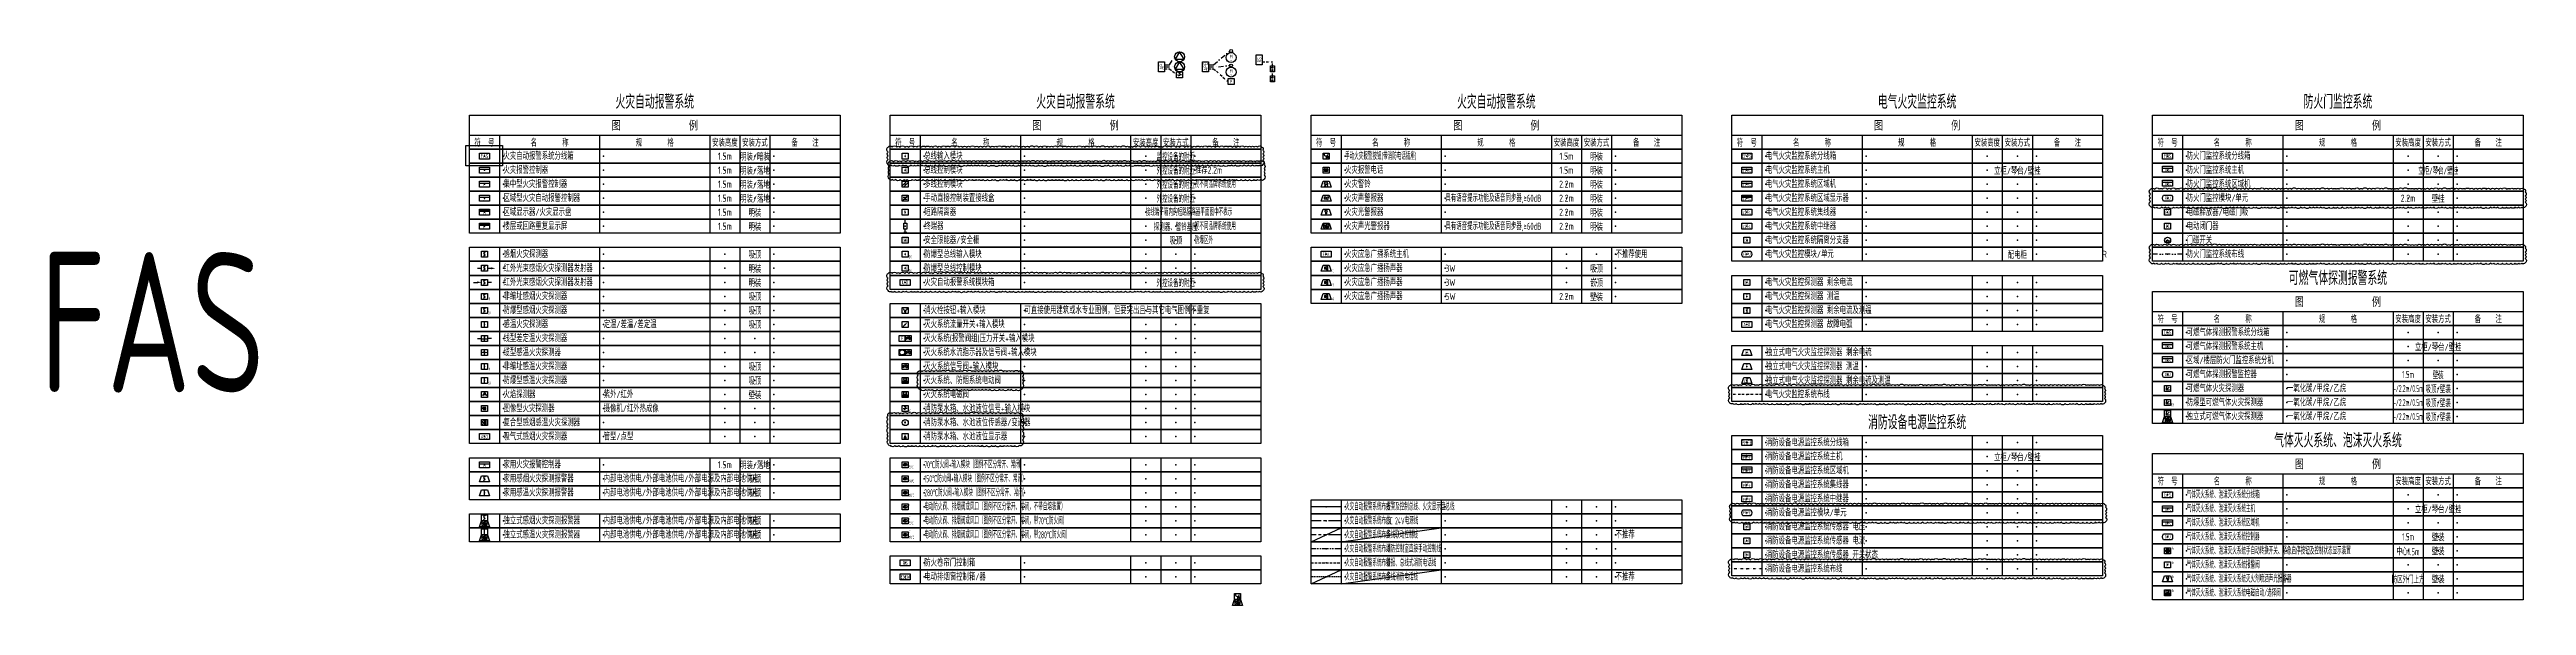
# Model space of a CAD drawing. Header units: millimetres. Extents: x -610917 to 349982, y -134386 to 210510.
# Drawn here: x -608071 to -484460, y -77163 to -49416 of the extents above; entities that cross this region are included whole.
import ezdxf
from ezdxf.enums import TextEntityAlignment as Align

# ---------------------------------------------------------------- set-up
doc = ezdxf.new("R2010")
doc.units = ezdxf.units.MM
doc.header["$LTSCALE"] = 500
doc.header["$MEASUREMENT"] = 0
for name, pattern in [('BORDER2', [0.875, 0.25, -0.125, 0.25, -0.125, 0, -0.125]), ('CENTER', [2, 1.25, -0.25, 0.25, -0.25]), ('DASHDOT', [1, 0.5, -0.25, 0, -0.25]), ('DIVIDE', [1.25, 0.5, -0.25, 0, -0.25, 0, -0.25]), ('DIVIDE2', [0.625, 0.25, -0.125, 0, -0.125, 0, -0.125]), ('HIDDEN', [0.375, 0.25, -0.125]), ('HIDDEN2', [0.1875, 0.125, -0.0625]), ('PHANTOM', [2.5, 1.25, -0.25, 0.25, -0.25, 0.25, -0.25]), ('PHANTOM2', [1.25, 0.625, -0.125, 0.125, -0.125, 0.125, -0.125])]:
    doc.linetypes.add(name, pattern=pattern)
doc.layers.get('0').update_dxf_attribs({"linetype": 'CONTINUOUS'})
for name, color, linetype in [('E-BAS-DEVC', 3, 'CONTINUOUS'), ('E-CTRL-WIRE', 3, 'BORDER2'), ('E-EFPS-DEVC', 3, 'CONTINUOUS'), ('E-EFPS-WIRE', 1, 'BORDER2'), ('E-FAS-DEVC', 3, 'CONTINUOUS'), ('E-FAS-EQPM', 2, 'CONTINUOUS'), ('E-FAS-WIRE', 4, 'CONTINUOUS'), ('E-FAS-WIRE2', 1, 'CENTER'), ('E-FAS-WIRE3', 4, 'PHANTOM'), ('E-FAS-WIRE4', 4, 'PHANTOM2'), ('E-FAS-WIRE5', 4, 'HIDDEN'), ('E-FAS-WIRE6', 6, 'HIDDEN2'), ('E-FDS-WIRE', 4, 'DIVIDE'), ('E-PMFE-DEVC', 3, 'CONTINUOUS'), ('E-PMFE-WIRE', 4, 'DIVIDE2'), ('E-POWR-DEVC', 3, 'CONTINUOUS'), ('E-POWR-EQPM', 3, 'CONTINUOUS'), ('E-POWR-WIRE', 4, 'DASHDOT'), ('E-UNIV-DIAG', 2, 'CONTINUOUS'), ('E-UNIV-EL', 140, 'CONTINUOUS'), ('E-UNIV-NOTE', 6, 'CONTINUOUS'), ('VPORTS', 7, 'CONTINUOUS')]:
    doc.layers.add(name, color=color, linetype=linetype)
doc.layers.add('E-FAS-NUMB', color=6, linetype='CONTINUOUS', plot=False)
doc.styles.add('TH-STYLE3', font='tssdeng.shx', dxfattribs={"width": 0.7, "bigfont": 'tssdchn.shx'})

msp = doc.modelspace()

# ---------------------------------------------------------------- texts
at = {"layer": 'E-UNIV-NOTE', "style": 'TH-STYLE3'}
for s, height, width, p in [('火灾自动报警系统', 700, 0.7, (-577868, -51986)), ('火灾自动报警系统', 700, 0.7, (-556868, -51986)), ('火灾自动报警系统', 700, 0.7, (-535868, -51986)), ('电气火灾监控系统', 700, 0.7, (-514868, -51986)), ('防火门监控系统', 700, 0.7, (-493868, -51986)), ('1.5m', 350, 0.7, (-574368, -54736)), ('1.5m', 350, 0.7, (-574368, -55436)), ('明装/暗装', 350, 0.7, (-572868, -54736)), ('明装/落地', 350, 0.7, (-572868, -55436)), ('外控设备的附近', 350, 0.6, (-551868, -55436)), ('监控设备的附近', 350, 0.6, (-551868, -54736)), ('1.5m', 350, 0.7, (-532368, -54736)), ('1.5m', 350, 0.7, (-532368, -55436)), ('明装', 350, 0.7, (-530868, -54736)), ('明装', 350, 0.7, (-530868, -55436)), ('立柜/琴台/壁挂', 350, 0.7, (-509868, -55436)), ('立柜/琴台/壁挂', 350, 0.6, (-488868, -55436)), ('1.5m', 350, 0.7, (-574368, -56136)), ('1.5m', 350, 0.7, (-574368, -56836)), ('明装/落地', 350, 0.7, (-572868, -56136)), ('明装/落地', 350, 0.7, (-572868, -56836)), ('外控设备的附近', 350, 0.6, (-551868, -56136)), ('外控设备的附近', 350, 0.6, (-551868, -56836)), ('2.2m', 350, 0.7, (-532368, -56136)), ('2.2m', 350, 0.7, (-532368, -56836)), ('明装', 350, 0.7, (-530868, -56136)), ('明装', 350, 0.7, (-530868, -56836)), ('2.2m', 350, 0.7, (-490368, -56836)), ('壁挂', 350, 0.7, (-488868, -56836)), ('1.5m', 350, 0.7, (-574368, -57536)), ('1.5m', 350, 0.7, (-574368, -58236)), ('明装', 350, 0.7, (-572868, -57536)), ('明装', 350, 0.7, (-572868, -58236)), ('探测器、警铃基座', 350, 0.6, (-551868, -58236)), ('2.2m', 350, 0.7, (-532368, -57536)), ('2.2m', 350, 0.7, (-532368, -58236)), ('明装', 350, 0.7, (-530868, -57536)), ('明装', 350, 0.7, (-530868, -58236)), ('吸顶', 350, 0.7, (-551868, -58936)), ('FAS', 7000, 0.7, (-602948, -63019)), ('吸顶', 350, 0.7, (-572868, -59636)), ('明装', 350, 0.7, (-572868, -60336)), ('吸顶', 350, 0.7, (-530868, -60336)), ('配电柜', 350, 0.7, (-509868, -59636)), ('R', 350, 0.7, (-505518, -59636)), ('可燃气体探测报警系统', 700, 0.7, (-493868, -60786)), ('吸顶', 350, 0.7, (-572868, -61736)), ('明装', 350, 0.7, (-572868, -61036)), ('外控设备的附近', 350, 0.6, (-551868, -61036)), ('嵌顶', 350, 0.7, (-530868, -61036)), ('吸顶', 350, 0.7, (-572868, -62436)), ('吸顶', 350, 0.7, (-572868, -63136)), ('立柜/琴台/壁挂', 350, 0.7, (-488868, -64236)), ('吸顶', 350, 0.7, (-572868, -65236)), ('壁装', 350, 0.7, (-572868, -66636)), ('吸顶', 350, 0.7, (-572868, -65936)), ('消防设备电源监控系统', 700, 0.7, (-514868, -67986)), ('气体灭火系统、泡沫灭火系统', 700, 0.7, (-493868, -68886)), ('1.5m', 350, 0.7, (-574368, -70136)), ('明装/落地', 350, 0.7, (-572868, -70136)), ('立柜/琴台/壁挂', 350, 0.7, (-509868, -69736)), ('吸顶', 350, 0.7, (-572868, -70836)), ('吸顶', 350, 0.7, (-572868, -71536)), ('吸顶', 350, 0.7, (-572868, -72936)), ('立柜/琴台/壁挂', 350, 0.7, (-488868, -72336)), ('吸顶', 350, 0.7, (-572868, -73636)), ('壁装', 350, 0.7, (-488868, -73736)), ('壁装', 350, 0.7, (-488868, -74436)), ('壁装', 350, 0.7, (-488868, -75836))]:
    msp.add_text(s, height=height, dxfattribs=dict(at, width=width)).set_placement(p, align=Align.MIDDLE)
at = {"layer": 'E-UNIV-NOTE', "linetype": 'Continuous', "style": 'TH-STYLE3', "width": 0.7}
for s, p in [('火灾自动报警系统分线箱', (-585418, -54736)), ('火灾报警控制器', (-585418, -55436)), ('集中型火灾报警控制器', (-585418, -56136)), ('区域型火灾自动报警控制器', (-585418, -56836)), ('火灾自动报警系统模块箱', (-564418, -61036)), ('一氧化碳/甲烷/乙烷', (-496418, -66336)), ('一氧化碳/甲烷/乙烷', (-496418, -67036)), ('一氧化碳/甲烷/乙烷', (-496418, -67736)), ('家用火灾报警控制器', (-585418, -70136)), ('内部电池供电/外部电池供电/外部电源及内部电池供电', (-580418, -70836)), ('内部电池供电/外部电池供电/外部电源及内部电池供电', (-580418, -71536)), ('内部电池供电/外部电池供电/外部电源及内部电池供电', (-580418, -72936)), ('内部电池供电/外部电池供电/外部电源及内部电池供电', (-580418, -73636))]:
    msp.add_text(s, height=350, dxfattribs=at).set_placement(p, align=Align.MIDDLE_LEFT)
at = {"layer": 'E-UNIV-NOTE', "style": 'TH-STYLE3'}
for s, width, p in [('总线输入模块', 0.7, (-564418, -54736)), ('总线控制模块', 0.7, (-564418, -55436)), ('推荐2.2m', 0.7, (-550918, -55436)), ('手动火灾报警按钮(带消防电话插座)', 0.5, (-543418, -54736)), ('火灾报警电话', 0.7, (-543418, -55436)), ('电气火灾监控系统分线箱', 0.7, (-522418, -54736)), ('电气火灾监控系统主机', 0.7, (-522418, -55436)), ('防火门监控系统分线箱', 0.7, (-501418, -54736)), ('防火门监控系统主机', 0.7, (-501418, -55436)), ('手动直接控制装置接线盒', 0.7, (-564418, -56836)), ('多线控制模块', 0.7, (-564418, -56136)), ('视不同品牌系统使用', 0.5, (-550918, -56136)), ('火灾警铃', 0.7, (-543418, -56136)), ('火灾声警报器', 0.7, (-543418, -56836)), ('具有语音提示功能及语音同步器,≥60dB', 0.6, (-538418, -56836)), ('电气火灾监控系统区域机', 0.7, (-522418, -56136)), ('电气火灾监控系统区域显示器', 0.7, (-522418, -56836)), ('防火门监控系统区域机', 0.7, (-501418, -56136)), ('防火门监控模块/单元', 0.7, (-501418, -56836)), ('楼层或回路重复显示屏', 0.7, (-585418, -58236)), ('区域显示器/火灾显示盘', 0.7, (-585418, -57536)), ('终端器', 0.7, (-564418, -58236)), ('短路隔离器', 0.7, (-564418, -57536)), ('接线端子箱内的短路隔离器平面图中不表示', 0.5, (-553368, -57536)), ('视不同品牌系统使用', 0.5, (-550918, -58236)), ('火灾光警报器', 0.7, (-543418, -57536)), ('火灾声光警报器', 0.7, (-543418, -58236)), ('具有语音提示功能及语音同步器,≥60dB', 0.6, (-538418, -58236)), ('电气火灾监控系统集线器', 0.7, (-522418, -57536)), ('电气火灾监控系统中继器', 0.7, (-522418, -58236)), ('电磁释放器/电磁门吸', 0.7, (-501418, -57536)), ('电动闭门器', 0.7, (-501418, -58236)), ('安全限能器/安全栅', 0.7, (-564418, -58936)), ('防爆区外', 0.5, (-550918, -58936)), ('电气火灾监控系统隔离分支器', 0.7, (-522418, -58936)), ('门磁开关', 0.7, (-501418, -58936)), ('红外光束感烟火灾探测器发射器', 0.7, (-585418, -60336)), ('感烟火灾探测器', 0.7, (-585418, -59636)), ('防爆型总线输入模块', 0.7, (-564418, -59636)), ('防爆型总线控制模块', 0.7, (-564418, -60336)), ('火灾应急广播系统主机', 0.7, (-543418, -59636)), ('火灾应急广播扬声器', 0.7, (-543418, -60336)), ('3W', 0.7, (-538418, -60336)), ('不推荐使用', 0.7, (-529918, -59636)), ('电气火灾监控模块/单元', 0.7, (-522418, -59636)), ('防火门监控系统布线', 0.7, (-501418, -59636)), ('红外光束感烟火灾探测器发射器', 0.7, (-585418, -61036)), ('非编址感烟火灾探测器', 0.7, (-585418, -61736)), ('火灾应急广播扬声器', 0.7, (-543418, -61036)), ('火灾应急广播扬声器', 0.7, (-543418, -61736)), ('3W', 0.7, (-538418, -61036)), ('5W', 0.7, (-538418, -61736)), ('电气火灾监控探测器 剩余电流', 0.7, (-522418, -61036)), ('电气火灾监控探测器 测温', 0.7, (-522418, -61736)), ('感温火灾探测器', 0.7, (-585418, -63136)), ('防爆型感烟火灾探测器', 0.7, (-585418, -62436)), ('定温/差温/差定温', 0.7, (-580418, -63136)), ('灭火系统流量开关+输入模块', 0.7, (-564418, -63136)), ('消火栓按钮+输入模块', 0.7, (-564418, -62436)), ('可直接使用建筑或水专业图例，但要突出且与其它电气图例不重复', 0.7, (-559418, -62436)), ('电气火灾监控探测器 剩余电流及测温', 0.7, (-522418, -62436)), ('电气火灾监控探测器 故障电弧', 0.7, (-522418, -63136)), ('线型差定温火灾探测器', 0.7, (-585418, -63836)), ('灭火系统(报警阀组)压力开关+输入模块', 0.7, (-564418, -63836)), ('可燃气体探测报警系统分线箱', 0.7, (-501418, -63536)), ('可燃气体探测报警系统主机', 0.7, (-501418, -64236)), ('缆型感温火灾探测器', 0.7, (-585418, -64536)), ('非编址感温火灾探测器', 0.7, (-585418, -65236)), ('灭火系统水流指示器及信号阀+输入模块', 0.7, (-564418, -64536)), ('灭火系统信号阀+输入模块', 0.7, (-564418, -65236)), ('独立式电气火灾监控探测器 剩余电流', 0.7, (-522418, -64536)), ('独立式电气火灾监控探测器 测温', 0.7, (-522418, -65236)), ('可燃气体探测报警监控器', 0.7, (-501418, -65636)), ('区域/楼层防火门监控系统分机', 0.7, (-501418, -64936)), ('火焰探测器', 0.7, (-585418, -66636)), ('防爆型感温火灾探测器', 0.7, (-585418, -65936)), ('紫外/红外', 0.7, (-580418, -66636)), ('灭火系统、防烟系统电动阀', 0.7, (-564418, -65936)), ('灭火系统电磁阀', 0.7, (-564418, -66636)), ('独立式电气火灾监控探测器 剩余电流及测温', 0.7, (-522418, -65936)), ('电气火灾监控系统布线', 0.7, (-522418, -66636)), ('可燃气体火灾探测器', 0.7, (-501418, -66336)), ('复合型感烟感温火灾探测器', 0.7, (-585418, -68036)), ('图像型火灾探测器', 0.7, (-585418, -67336)), ('摄像机/红外热成像', 0.7, (-580418, -67336)), ('消防泵水箱、水池液位信号+输入模块', 0.7, (-564418, -67336)), ('消防泵水箱、水池液位传感器/变送器', 0.7, (-564418, -68036)), ('独立式可燃气体火灾探测器', 0.7, (-501418, -67736)), ('防爆型可燃气体火灾探测器', 0.7, (-501418, -67036)), ('吸气式感烟火灾探测器', 0.7, (-585418, -68736)), ('管型/点型', 0.7, (-580418, -68736)), ('消防泵水箱、水池液位显示器', 0.7, (-564418, -68736)), ('消防设备电源监控系统分线箱', 0.7, (-522418, -69036)), ('70℃防火阀+输入模块（图例不区分常开、常闭）', 0.5, (-564418, -70136)), ('消防设备电源监控系统主机', 0.7, (-522418, -69736)), ('消防设备电源监控系统区域机', 0.7, (-522418, -70436)), ('家用感烟火灾探测报警器', 0.7, (-585418, -70836)), ('家用感温火灾探测报警器', 0.7, (-585418, -71536)), ('150℃防火阀+输入模块（图例不区分常开、常闭）', 0.5, (-564418, -70836)), ('280℃防火阀+输入模块（图例不区分常开、常闭）', 0.5, (-564418, -71536)), ('消防设备电源监控系统集线器', 0.7, (-522418, -71136)), ('消防设备电源监控系统中继器', 0.7, (-522418, -71836)), ('气体灭火系统、泡沫灭火系统分线箱', 0.5, (-501418, -71636)), ('独立式感烟火灾探测报警器', 0.7, (-585418, -72936)), ('电动防火阀、排烟阀或风口（图例不区分常开、常闭，不带自熔装置）', 0.5, (-564418, -72236)), ('电动防火阀、排烟阀或风口（图例不区分常开、常闭，带70℃防火阀）', 0.5, (-564418, -72936)), ('火灾自动报警系统布线', 0.5, (-543418, -72236)), ('火灾自动报警系统布线', 0.5, (-543418, -72936)), ('报警及控制总线、火灾显示盘总线 ', 0.5, (-541368, -72236)), ('DC 24V电源线', 0.5, (-541368, -72936)), ('消防设备电源监控模块/单元', 0.7, (-522418, -72536)), ('气体灭火系统、泡沫灭火系统主机', 0.5, (-501418, -72336)), ('气体灭火系统、泡沫灭火系统区域机', 0.5, (-501418, -73036)), ('独立式感温火灾探测报警器', 0.7, (-585418, -73636)), ('电动防火阀、排烟阀或风口（图例不区分常开、常闭，带280℃防火阀）', 0.5, (-564418, -73636)), ('火灾自动报警系统布线', 0.5, (-543418, -73636)), ('火灾自动报警系统布线', 0.5, (-543418, -74336)), ('消防控制室直接手动控制线', 0.5, (-541368, -74336)), ('多线联动控制线', 0.5, (-541368, -73636)), ('不推荐', 0.7, (-529918, -73636)), ('消防设备电源监控系统传感器 电压', 0.7, (-522418, -73236)), ('消防设备电源监控系统传感器 电流', 0.7, (-522418, -73936)), ('气体灭火系统、泡沫灭火系统控制器', 0.5, (-501418, -73736)), ('防火卷帘门控制箱', 0.7, (-564418, -75036)), ('火灾自动报警系统布线', 0.5, (-543418, -75036)), ('警报、总线式消防电话线', 0.5, (-541368, -75036)), ('消防设备电源监控系统传感器 开关状态', 0.7, (-522418, -74636)), ('消防设备电源监控系统布线', 0.7, (-522418, -75336)), ('气体灭火系统、泡沫灭火系统手自动转换开关、紧急启停按钮及控制状态显示装置', 0.5, (-501418, -74436)), ('气体灭火系统、泡沫灭火系统报警阀', 0.5, (-501418, -75136)), ('电动排烟窗控制箱/器', 0.7, (-564418, -75736)), ('火灾自动报警系统布线', 0.5, (-543418, -75736)), ('多线消防电话线', 0.5, (-541368, -75736)), ('不推荐', 0.7, (-529918, -75736)), ('气体灭火系统、泡沫灭火系统灭火剂喷洒声光报警器', 0.5, (-501418, -75836)), ('气体灭火系统、泡沫灭火系统电磁启动/选择阀', 0.5, (-501418, -76536))]:
    msp.add_text(s, height=350, dxfattribs=dict(at, width=width)).set_placement(p, align=Align.MIDDLE_LEFT)
at = {"layer": 'E-UNIV-NOTE', "linetype": 'Continuous', "style": 'TH-STYLE3'}
for s, width, p in [('2.2m', 0.7, (-532368, -61736)), ('壁装', 0.7, (-530868, -61736)), ('1.5m', 0.6, (-490368, -65636)), ('壁装', 0.6, (-488868, -65636)), ('-/2.2m/0.5m', 0.5, (-490368, -66336)), ('吸顶/壁装', 0.6, (-488868, -66336)), ('-/2.2m/0.5m', 0.5, (-490368, -67036)), ('-/2.2m/0.5m', 0.5, (-490368, -67736)), ('吸顶/壁装', 0.6, (-488868, -67036)), ('吸顶/壁装', 0.6, (-488868, -67736)), ('1.5m', 0.6, (-490368, -73736)), ('中心1.5m', 0.6, (-490368, -74436)), ('防区外门上方', 0.6, (-490368, -75836))]:
    msp.add_text(s, height=350, dxfattribs=dict(at, width=width)).set_placement(p, align=Align.MIDDLE)

# ---------------------------------------------------------------- blocks, each defined once
blk = doc.blocks.new('E-BKTS2')
for p, q in [((0, 0), (185, 0)), ((0, -7), (0, 0)), ((185, 0), (185, -7)), ((185, -7), (0, -7))]:
    blk.add_line(p, q)
at = {"linetype": 'Continuous'}
for p, q in [((15, 0), (15, -7)), ((65, 0), (65, -7)), ((120, 0), (120, -7)), ((135, 0), (135, -7)), ((150, 0), (150, -7))]:
    blk.add_line(p, q, dxfattribs=at)
for p in [(7.5, -3.5), (17, -3.5), (67, -3.5), (127.5, -3.5), (142.5, -3.5), (152, -3.5)]:
    blk.add_point(p, dxfattribs=at)
blk = doc.blocks.new('E-BKTS1')
blk.add_line((0, -10), (185, -10))
at = {"linetype": 'Continuous'}
for p, q in [((15, -10), (15, -17)), ((65, -10), (65, -17)), ((120, -10), (120, -17)), ((135, -10), (135, -17)), ((150, -10), (150, -17))]:
    blk.add_line(p, q, dxfattribs=at)
blk.add_lwpolyline([(0, 0), (185, 0), (185, -17), (0, -17)], close=True)
at = {"layer": 'E-UNIV-NOTE', "linetype": 'Continuous', "style": 'TH-STYLE3', "width": 0.7}
for s, p in [('符  号', (7.5, -13.5)), ('名       称', (40, -13.5)), ('规       格', (92.5, -13.5)), ('备    注', (167.5, -13.5))]:
    blk.add_text(s, height=3.5, dxfattribs=at).set_placement(p, align=Align.MIDDLE)
at = {"layer": 'E-UNIV-NOTE', "style": 'TH-STYLE3', "width": 0.7}
for s, height, p in [('图                例', 5, (92.5, -5)), ('安装高度', 3.5, (127.5, -13.5)), ('安装方式', 3.5, (142.5, -13.5))]:
    blk.add_text(s, height=height, dxfattribs=at).set_placement(p, align=Align.MIDDLE)
blk = doc.blocks.new('E-BFAS810')
blk.add_lwpolyline([(-2.5, -1.5), (-2.5, 1.5), (2.5, 1.5), (2.5, -1.5)], close=True)
at = {"layer": 'E-UNIV-EL', "style": 'TH-STYLE3', "width": 0.7}
blk.add_attdef('BOX', text='', height=2, dxfattribs=at).set_placement((0, 0), align=Align.MIDDLE)
blk = doc.blocks.new('E-BFAS510')
blk.add_lwpolyline([(-1.5, -1.5), (-1.5, 1.5), (1.5, 1.5), (1.5, -1.5)], close=True)
at = {"layer": 'E-UNIV-EL', "style": 'TH-STYLE3', "width": 0.7}
blk.add_attdef('F', text='', height=1.7, dxfattribs=at).set_placement((0, 0), align=Align.MIDDLE)
blk = doc.blocks.new('E-BFAS521')
blk.add_lwpolyline([(-1.5, -1.5), (-1.5, 1.5), (1.5, 1.5), (1.5, -1.5)], close=True)
at = {"layer": 'E-UNIV-EL'}
for p, q in [((-1.5, -0.8), (0.8, 1.5)), ((-0.8, -1.5), (1.5, 0.8))]:
    blk.add_line(p, q, dxfattribs=at)
blk = doc.blocks.new('E-BFAS522')
blk.add_lwpolyline([(-1.5, -1.5), (-1.5, 1.5), (1.5, 1.5), (1.5, -1.5)], close=True)
at = {"layer": 'E-UNIV-EL'}
for p, q in [((-1.5, -1.5), (1.5, 1.5)), ((-1, 0.5), (1, 0.5)), ((-1, -0.5), (1, -0.5))]:
    blk.add_line(p, q, dxfattribs=at)
blk = doc.blocks.new('E-BFAS540')
blk.add_lwpolyline([(-1.5, -1.5), (-1.5, 1.5), (1.5, 1.5), (1.5, -1.5)], close=True)
at = {"layer": 'E-UNIV-EL', "style": 'TH-STYLE3', "width": 0.7}
blk.add_attdef('F', text='', height=1.7, dxfattribs=at).set_placement((0, 0), align=Align.MIDDLE)
blk = doc.blocks.new('E-BFAS610')
blk.add_lwpolyline([(-1.5, -1.5), (-1.5, 1.5), (1.5, 1.5), (1.5, -1.5)], close=True)
at = {"layer": 'E-UNIV-EL'}
for p, q in [((0, 0), (0, -1)), ((-0.5, -0.5), (0.5, -0.5))]:
    blk.add_line(p, q, dxfattribs=at)
blk.add_arc((0, 1), 1, 180, 0, dxfattribs=at)
blk = doc.blocks.new('E-BFAS620')
blk.add_lwpolyline([(-1.5, -1.5), (-1.5, 1.5), (1.5, 1.5), (1.5, -1.5)], close=True)
at = {"layer": 'E-UNIV-EL', "style": 'TH-STYLE3', "width": 0.7}
blk.add_attdef('F', text='', height=1.7, dxfattribs=at).set_placement((0, 0), align=Align.MIDDLE)
blk = doc.blocks.new('E-BFAS621-2')
blk.add_lwpolyline([(-1.5, -1.5), (-1.5, 1.5), (1.5, 1.5), (1.5, -1.5)], close=True)
at = {"layer": 'E-UNIV-EL'}
for p in [(0, 0), (0.6, 1.2)]:
    blk.add_line(p, (0, 1.2), dxfattribs=at)
blk.add_lwpolyline([(1, -0.6), (1, 0.6), (-1, -0.6), (-1, 0.6)], close=True, dxfattribs=at)
blk = doc.blocks.new('E-BFAS622')
blk.add_lwpolyline([(-1.5, -1.5), (-1.5, 1.5), (1.5, 1.5), (1.5, -1.5)], close=True)
at = {"layer": 'E-UNIV-EL'}
blk.add_circle((0, 0), 1.3, dxfattribs=at)
at = {"layer": 'E-UNIV-EL', "style": 'TH-STYLE3', "width": 0.7}
blk.add_attdef('S', text='', height=1.7, dxfattribs=at).set_placement((0, 0), align=Align.MIDDLE)
blk = doc.blocks.new('E-BFAS550')
blk.add_lwpolyline([(-1.5, -1.5), (-1.5, 1.5), (1.5, 1.5), (1.5, -1.5)], close=True)
at = {"layer": 'E-UNIV-EL', "style": 'TH-STYLE3', "width": 0.7}
blk.add_attdef('F', text='', height=1.7, dxfattribs=at).set_placement((0, 0), align=Align.MIDDLE)
blk = doc.blocks.new('E-BFAS520')
blk.add_lwpolyline([(-1.5, -1.5), (-1.5, 1.5), (1.5, 1.5), (1.5, -1.5)], close=True)
at = {"layer": 'E-UNIV-EL', "style": 'TH-STYLE3', "width": 0.5}
blk.add_attdef('F', text='', height=1.7, dxfattribs=at).set_placement((0, 0), align=Align.MIDDLE)
blk = doc.blocks.new('E-BFAS110')
blk.add_lwpolyline([(-1.5, -1.5), (-1.5, 1.5), (1.5, 1.5), (1.5, -1.5)], close=True)
at = {"layer": 'E-UNIV-EL'}
blk.add_lwpolyline([(0.4, 1.1), (-0.4, 0.4), (0.4, -0.4), (-0.4, -1.1)], dxfattribs=at)
blk = doc.blocks.new('E-BFAS112')
blk.add_lwpolyline([(-1.5, -1.5), (-1.5, 1.5), (1.5, 1.5), (1.5, -1.5)], close=True)
at = {"layer": 'E-UNIV-EL'}
for p, q in [((-3.5, 0), (-1.5, 0)), ((1.5, 0), (3.5, 0))]:
    blk.add_line(p, q, dxfattribs=at)
blk.add_lwpolyline([(0.4, 1.1), (-0.4, 0.4), (0.4, -0.4), (-0.4, -1.1)], dxfattribs=at)
blk.add_lwpolyline([(3.5, 0, 1, 0, 0), (5.5, 0, 0, 0, 0)], format="xyseb", dxfattribs=at)
blk = doc.blocks.new('E-BFAS113')
blk.add_lwpolyline([(-1.5, -1.5), (-1.5, 1.5), (1.5, 1.5), (1.5, -1.5)], close=True)
at = {"layer": 'E-UNIV-EL'}
for p, q in [((-5.5, 0), (-3.5, 0)), ((3.5, 0), (1.5, 0))]:
    blk.add_line(p, q, dxfattribs=at)
blk.add_lwpolyline([(-3.5, 0, 1, 0, 0), (-1.5, 0, 0, 0, 0)], format="xyseb", dxfattribs=at)
blk.add_lwpolyline([(0.4, 1.1), (-0.4, 0.4), (0.4, -0.4), (-0.4, -1.1)], dxfattribs=at)
blk = doc.blocks.new('E-BFAS122')
blk.add_lwpolyline([(-1.5, -1.5), (-1.5, 1.5), (1.5, 1.5), (1.5, -1.5)], close=True)
at = {"layer": 'E-UNIV-EL'}
for p, q in [((-3.5, 0), (-1.5, 0)), ((0.3, 0.6), (-0.3, 0.6)), ((0, -1), (0, 1)), ((3.5, 0), (1.5, 0)), ((1.5, -0.3), (-1.5, -0.3))]:
    blk.add_line(p, q, dxfattribs=at)
at = {"layer": 'E-UNIV-EL', "const_width": 0.25}
blk.add_lwpolyline([(-0.125, -0.75, 1), (0.125, -0.75, 1)], format="xyb", close=True, dxfattribs=at)
blk = doc.blocks.new('E-BFAS123')
blk.add_lwpolyline([(-1.5, -1.5), (-1.5, 1.5), (1.5, 1.5), (1.5, -1.5)], close=True)
at = {"layer": 'E-UNIV-EL'}
blk.add_line((0, -1), (0, 1), dxfattribs=at)
blk.add_lwpolyline([(1.5, 0.1), (1.2, -0.2), (0.9, 0.2), (0.5, -0.2), (0.2, 0.2), (-0.2, -0.2), (-0.5, 0.2), (-0.9, -0.2), (-1.2, 0.2), (-1.5, -0.1)], dxfattribs=at)
at = {"layer": 'E-UNIV-EL', "const_width": 0.25}
blk.add_lwpolyline([(-0.1, -0.8, 1), (0.1, -0.8, 1)], format="xyb", close=True, dxfattribs=at)
blk = doc.blocks.new('E-BFAS120')
blk.add_lwpolyline([(-1.5, -1.5), (-1.5, 1.5), (1.5, 1.5), (1.5, -1.5)], close=True)
at = {"layer": 'E-UNIV-EL'}
blk.add_line((0, -1), (0, 1), dxfattribs=at)
at = {"layer": 'E-UNIV-EL', "const_width": 0.25}
blk.add_lwpolyline([(-0.125, -0.75, 1), (0.125, -0.75, 1)], format="xyb", close=True, dxfattribs=at)
blk = doc.blocks.new('E-BFAS130')
blk.add_lwpolyline([(-1.5, -1.5), (-1.5, 1.5), (1.5, 1.5), (1.5, -1.5)], close=True)
at = {"layer": 'E-UNIV-EL'}
for q in [(-1, -0.7), (1, -0.7)]:
    blk.add_line((0, 1), q, dxfattribs=at)
blk = doc.blocks.new('E-BFAS150')
blk.add_lwpolyline([(-1.5, -1.5), (-1.5, 1.5), (1.5, 1.5), (1.5, -1.5)], close=True)
at = {"layer": 'E-UNIV-EL'}
for p, q in [((0, 1.5), (0, -1.5)), ((0.8, -1), (0.8, 1))]:
    blk.add_line(p, q, dxfattribs=at)
blk.add_lwpolyline([(-0.4, 1.1), (-1.1, 0.4), (-0.4, -0.4), (-1.1, -1.1)], dxfattribs=at)
at = {"layer": 'E-UNIV-EL', "const_width": 0.25}
blk.add_lwpolyline([(0.6, -0.8, 1), (0.9, -0.8, 1)], format="xyb", close=True, dxfattribs=at)
blk = doc.blocks.new('E-BFAS160')
blk.add_lwpolyline([(-2.5, -1.5), (-2.5, 1.5), (2.5, 1.5), (2.5, -1.5)], close=True)
at = {"layer": 'E-UNIV-EL', "style": 'TH-STYLE3', "width": 0.7}
blk.add_attdef('F', text='', height=1.7, dxfattribs=at).set_placement((0, 0), align=Align.MIDDLE)
blk = doc.blocks.new('E-BFAS310')
blk.add_lwpolyline([(-2.5, -1.5), (-1.5, 1.5), (1.5, 1.5), (2.5, -1.5)], close=True)
at = {"layer": 'E-UNIV-EL'}
blk.add_line((1, 0), (-1, 0), dxfattribs=at)
for points in [[(-0.5, 0), (-0.5, -1), (-1, -1)], [(0.5, 0), (0.5, -1), (1, -1)]]:
    blk.add_lwpolyline(points, dxfattribs=at)
blk.add_arc((0, 0), 1, 0, 180, dxfattribs=at)
blk = doc.blocks.new('E-BFAS311')
blk.add_lwpolyline([(-2.5, -1.5), (-1.5, 1.5), (1.5, 1.5), (2.5, -1.5)], close=True)
at = {"layer": 'E-UNIV-EL'}
for p, q in [((-1, 0.5), (-1, -0.5)), ((0, 0.5), (-1, 0.5)), ((0, 0.2), (1.2, 0.8)), ((0, -0.5), (0, 0.5)), ((1.2, 0.8), (0.8, -0.8)), ((0, -0.5), (-1, -0.5)), ((0, -0.2), (0.8, -0.8))]:
    blk.add_line(p, q, dxfattribs=at)
blk = doc.blocks.new('E-BFAS320')
blk.add_lwpolyline([(-2.5, -1.5), (-1.5, 1.5), (1.5, 1.5), (2.5, -1.5)], close=True)
at = {"layer": 'E-UNIV-EL'}
for p, q in [((-0.3, 0.1), (-0.3, -0.8)), ((0.3, 0.1), (0.3, -0.8)), ((0.3, -0.8), (-0.3, -0.8))]:
    blk.add_line(p, q, dxfattribs=at)
blk.add_circle((0, 0.5), 0.5, dxfattribs=at)
blk = doc.blocks.new('E-BFAS330')
blk.add_lwpolyline([(-2.5, -1.5), (-1.5, 1.5), (1.5, 1.5), (2.5, -1.5)], close=True)
at = {"layer": 'E-UNIV-EL'}
for p, q in [((-1.6, 1), (-0.2, 0.6)), ((-1.1, 0), (-1.6, 1)), ((-0.5, 0), (-1.3, 0)), ((-1.3, 0), (-1.3, -0.8)), ((-0.7, 0), (-0.2, 0.6)), ((-0.5, 0), (-0.5, -0.8)), ((0, 1.5), (0, -1.5)), ((0.6, 0.1), (0.6, -0.8)), ((1.2, 0.1), (1.2, -0.8)), ((-1.3, -0.8), (-0.5, -0.8)), ((1.2, -0.8), (0.6, -0.8))]:
    blk.add_line(p, q, dxfattribs=at)
blk.add_circle((0.9, 0.5), 0.5, dxfattribs=at)
blk = doc.blocks.new('E-BFAS020')
blk.add_lwpolyline([(-2.5, -1.5), (-2.5, 1.5), (2.5, 1.5), (2.5, -1.5)], close=True)
at = {"layer": 'E-UNIV-EL'}
blk.add_line((-2.5, 0.5), (2.5, 0.5), dxfattribs=at)
blk = doc.blocks.new('E-BFAS021')
blk.add_lwpolyline([(-2.5, -1.5), (-2.5, 1.5), (2.5, 1.5), (2.5, -1.5)], close=True)
at = {"layer": 'E-UNIV-EL'}
blk.add_line((-2.5, 0.5), (2.5, 0.5), dxfattribs=at)
at = {"layer": 'E-UNIV-EL', "style": 'TH-STYLE3', "width": 0.7}
blk.add_attdef('F', text='', height=1.5, dxfattribs=at).set_placement((0, -0.5), align=Align.MIDDLE)
blk = doc.blocks.new('E-BFAS022')
blk.add_lwpolyline([(-2.5, -1.5), (-2.5, 1.5), (2.5, 1.5), (2.5, -1.5)], close=True)
at = {"layer": 'E-UNIV-EL'}
blk.add_line((-2.5, 0.5), (2.5, 0.5), dxfattribs=at)
at = {"layer": 'E-UNIV-EL', "style": 'TH-STYLE3', "width": 0.7}
blk.add_attdef('F', text='', height=1.5, dxfattribs=at).set_placement((0, -0.5), align=Align.MIDDLE)
blk = doc.blocks.new('E-BFAS010')
blk.add_lwpolyline([(-2.5, -1.5), (-2.5, 1.5), (2.5, 1.5), (2.5, -1.5)], close=True)
at = {"layer": 'E-UNIV-EL', "style": 'TH-STYLE3', "width": 0.7}
blk.add_attdef('BOX', text='', height=2, dxfattribs=at).set_placement((0, 0), align=Align.MIDDLE)
blk = doc.blocks.new('E-BFAS030')
blk.add_lwpolyline([(-2.5, -1.5), (-2.5, 1.5), (2.5, 1.5), (2.5, -1.5)], close=True)
at = {"layer": 'E-UNIV-EL'}
for p, q in [((-2.5, 1), (2.5, 1)), ((-2.5, 0.5), (2.5, 0.5))]:
    blk.add_line(p, q, dxfattribs=at)
at = {"layer": 'E-UNIV-EL', "style": 'TH-STYLE3', "width": 0.7}
blk.add_attdef('F', text='', height=1.5, dxfattribs=at).set_placement((0, -0.5), align=Align.MIDDLE)
blk = doc.blocks.new('E-BFAS031')
blk.add_lwpolyline([(-2.5, -1.5), (-2.5, 1.5), (2.5, 1.5), (2.5, -1.5)], close=True)
at = {"layer": 'E-UNIV-EL'}
for p, q in [((-2.5, 1), (2.5, 1)), ((-2.5, 0.5), (2.5, 0.5))]:
    blk.add_line(p, q, dxfattribs=at)
at = {"layer": 'E-UNIV-EL', "style": 'TH-STYLE3', "width": 0.7}
blk.add_attdef('F', text='', height=1.5, dxfattribs=at).set_placement((0, -0.5), align=Align.MIDDLE)
blk = doc.blocks.new('E-BFAS420')
blk.add_lwpolyline([(-2.5, -1.5), (-2.5, 1.5), (2.5, 1.5), (2.5, -1.5)], close=True)
at = {"layer": 'E-UNIV-EL', "style": 'TH-STYLE3', "width": 0.7}
blk.add_attdef('F', text='', height=1.7, dxfattribs=at).set_placement((0, 0), align=Align.MIDDLE)
blk = doc.blocks.new('E-BFAS212')
blk.add_lwpolyline([(-1.5, -1.5), (-1.5, 1.5), (1.5, 1.5), (1.5, -1.5)], close=True)
at = {"layer": 'E-UNIV-EL'}
blk.add_line((0, 0), (0, -1), dxfattribs=at)
for radius in [0.5, 0.25]:
    blk.add_circle((0.75, -0.5), radius, dxfattribs=at)
blk.add_arc((0, 1), 1, 180, 0, dxfattribs=at)
blk = doc.blocks.new('E-BFAS220')
blk.add_lwpolyline([(-1.5, -1.5), (-1.5, 1.5), (1.5, 1.5), (1.5, -1.5)], close=True)
at = {"layer": 'E-UNIV-EL'}
blk.add_lwpolyline([(0.6, 0), (1, 0, 1), (-1, 0), (-0.6, 0)], format="xyb", dxfattribs=at)
blk.add_lwpolyline([(-0.7, -0.7), (-0.5, 0.3), (0.5, 0.3), (0.7, -0.7)], close=True, dxfattribs=at)
blk = doc.blocks.new('E-BFAS110-2')
blk.add_lwpolyline([(-1.5, -1.5), (-1.5, 1.5), (1.5, 1.5), (1.5, -1.5)], close=True)
at = {"layer": 'E-UNIV-EL'}
blk.add_lwpolyline([(0.4, 1.1), (-0.4, 0.4), (0.4, -0.4), (-0.4, -1.1)], dxfattribs=at)
at = {"layer": 'E-UNIV-EL', "style": 'TH-STYLE3', "width": 0.5}
blk.add_attdef('F', text='', height=1.5, dxfattribs=at).set_placement((2.5, -1.2), align=Align.MIDDLE)
blk = doc.blocks.new('E-BFAS110-3')
blk.add_lwpolyline([(-1.5, -1.5), (-1.5, 1.5), (1.5, 1.5), (1.5, -1.5)], close=True)
at = {"layer": 'E-UNIV-EL'}
blk.add_lwpolyline([(0.4, 1.1), (-0.4, 0.4), (0.4, -0.4), (-0.4, -1.1)], dxfattribs=at)
at = {"layer": 'E-UNIV-EL', "style": 'TH-STYLE3', "width": 0.5}
blk.add_attdef('F', text='', height=1.5, dxfattribs=at).set_placement((2.5, -1.2), align=Align.MIDDLE)
blk = doc.blocks.new('E-BFAS120-2')
blk.add_lwpolyline([(-1.5, -1.5), (-1.5, 1.5), (1.5, 1.5), (1.5, -1.5)], close=True)
at = {"layer": 'E-UNIV-EL'}
blk.add_line((0, -1), (0, 1), dxfattribs=at)
at = {"layer": 'E-UNIV-EL', "const_width": 0.25}
blk.add_lwpolyline([(-0.125, -0.75, 1), (0.125, -0.75, 1)], format="xyb", close=True, dxfattribs=at)
at = {"layer": 'E-UNIV-EL', "style": 'TH-STYLE3', "width": 0.5}
blk.add_attdef('F', text='', height=1.5, dxfattribs=at).set_placement((2.5, -1.25), align=Align.MIDDLE)
blk = doc.blocks.new('E-BFAS120-3')
blk.add_lwpolyline([(-1.5, -1.5), (-1.5, 1.5), (1.5, 1.5), (1.5, -1.5)], close=True)
at = {"layer": 'E-UNIV-EL'}
blk.add_line((0, -1), (0, 1), dxfattribs=at)
at = {"layer": 'E-UNIV-EL', "const_width": 0.25}
blk.add_lwpolyline([(-0.125, -0.75, 1), (0.125, -0.75, 1)], format="xyb", close=True, dxfattribs=at)
at = {"layer": 'E-UNIV-EL', "style": 'TH-STYLE3', "width": 0.5}
blk.add_attdef('F', text='', height=1.5, dxfattribs=at).set_placement((2.5, -1.25), align=Align.MIDDLE)
blk = doc.blocks.new('E-BFAS510-3')
blk.add_lwpolyline([(-1.5, -1.5), (-1.5, 1.5), (1.5, 1.5), (1.5, -1.5)], close=True)
at = {"layer": 'E-UNIV-EL', "style": 'TH-STYLE3'}
for tag, height, width, p in [('F', 1.7, 0.7, (0, 0)), ('S', 1.5, 0.5, (2.5, -1.25))]:
    blk.add_attdef(tag, text='', height=height, dxfattribs=dict(at, width=width)).set_placement(p, align=Align.MIDDLE)
blk = doc.blocks.new('E-BFAS520-3')
blk.add_lwpolyline([(-1.5, -1.5), (-1.5, 1.5), (1.5, 1.5), (1.5, -1.5)], close=True)
at = {"layer": 'E-UNIV-EL', "style": 'TH-STYLE3', "width": 0.5}
for tag, height, p in [('F', 1.7, (0, 0)), ('S', 1.5, (2.5, -1.25))]:
    blk.add_attdef(tag, text='', height=height, dxfattribs=at).set_placement(p, align=Align.MIDDLE)
blk = doc.blocks.new('E-BFAS711')
blk.add_lwpolyline([(-1.5, -1.5), (-1.5, 1.5), (1.5, 1.5), (1.5, -1.5)], close=True)
at = {"layer": 'E-UNIV-EL'}
blk.add_line((1, 0), (-1, 0), dxfattribs=at)
blk.add_circle((0, 0), 0.8, dxfattribs=at)
at = {"layer": 'E-UNIV-EL', "style": 'TH-STYLE3', "width": 0.5}
blk.add_attdef('F', text='', height=1.5, dxfattribs=at).set_placement((3, -1.25), align=Align.MIDDLE)
blk = doc.blocks.new('E-BFAS712')
blk.add_lwpolyline([(-1.5, -1.5), (-1.5, 1.5), (1.5, 1.5), (1.5, -1.5)], close=True)
at = {"layer": 'E-UNIV-EL'}
blk.add_line((1, 0), (-1, 0), dxfattribs=at)
blk.add_circle((0, 0), 0.8, dxfattribs=at)
at = {"layer": 'E-UNIV-EL', "style": 'TH-STYLE3', "width": 0.5}
blk.add_attdef('F', text='', height=1.5, dxfattribs=at).set_placement((3, -1.25), align=Align.MIDDLE)
blk = doc.blocks.new('E-BFAS730')
blk.add_lwpolyline([(-1.5, -1.5), (-1.5, 1.5), (1.5, 1.5), (1.5, -1.5)], close=True)
at = {"layer": 'E-UNIV-EL'}
blk.add_line((-0.7, 0.7), (0.7, -0.7), dxfattribs=at)
blk.add_circle((0, 0), 0.8, dxfattribs=at)
at = {"layer": 'E-UNIV-EL', "style": 'TH-STYLE3', "width": 0.5}
blk.add_attdef('F', text='', height=1.5, dxfattribs=at).set_placement((2.2, 1.2), align=Align.MIDDLE)
blk = doc.blocks.new('E-BFAS731')
blk.add_lwpolyline([(-1.5, -1.5), (-1.5, 1.5), (1.5, 1.5), (1.5, -1.5)], close=True)
at = {"layer": 'E-UNIV-EL'}
blk.add_line((-0.7, 0.7), (0.7, -0.7), dxfattribs=at)
blk.add_circle((0, 0), 0.8, dxfattribs=at)
at = {"layer": 'E-UNIV-EL', "style": 'TH-STYLE3', "width": 0.5}
for p in [(2.2, 1.2), (3, -1.2)]:
    blk.add_attdef('F', text='', height=1.5, dxfattribs=at).set_placement(p, align=Align.MIDDLE)
blk = doc.blocks.new('E-BFAS732')
blk.add_lwpolyline([(-1.5, -1.5), (-1.5, 1.5), (1.5, 1.5), (1.5, -1.5)], close=True)
at = {"layer": 'E-UNIV-EL'}
blk.add_line((-0.7, 0.7), (0.7, -0.7), dxfattribs=at)
blk.add_circle((0, 0), 0.8, dxfattribs=at)
at = {"layer": 'E-UNIV-EL', "style": 'TH-STYLE3', "width": 0.5}
for p in [(2.2, 1.2), (3, -1.2)]:
    blk.add_attdef('F', text='', height=1.5, dxfattribs=at).set_placement(p, align=Align.MIDDLE)
blk = doc.blocks.new('E-BFAS630-2')
blk.add_lwpolyline([(-1.5, -1.5), (-1.5, 1.5), (1.5, 1.5), (1.5, -1.5)], close=True)
at = {"layer": 'E-UNIV-EL'}
for p, q in [((0, 0.7), (0, 0.5)), ((0, 0.4), (0, 0.2)), ((0, 0.1), (0, 0)), ((0.2, 1.1), (0.5, 1.1)), ((-1, 0), (-0.5, 0)), ((0, -0.1), (0, -0.3))]:
    blk.add_line(p, q, dxfattribs=at)
blk.add_lwpolyline([(0, 1.4, -0.533333), (0, 0.7, -0.533333)], format="xyb", close=True, dxfattribs=at)
blk.add_lwpolyline([(1, 0), (0.5, 0), (-0.5, -0.6)], dxfattribs=at)
at = {"layer": 'E-UNIV-EL', "style": 'TH-STYLE3', "width": 0.5}
blk.add_attdef('F', text='', height=1.5, dxfattribs=at).set_placement((2.5, -1.3), align=Align.MIDDLE)
blk = doc.blocks.new('E-BFAS410-2')
blk.add_lwpolyline([(-2.5, -1.5), (-1.5, 1.5), (1.5, 1.5), (2.5, -1.5)], close=True)
at = {"layer": 'E-UNIV-EL'}
for p, q in [((0, 0.5), (-0.8, 0.5)), ((-0.8, 0.5), (-0.8, -0.5)), ((0, 0.5), (0.8, 1.2)), ((0, -0.5), (0, 0.5)), ((0.8, 1.2), (0.8, -1.2)), ((0, -0.5), (-0.8, -0.5)), ((0, -0.5), (0.8, -1.2))]:
    blk.add_line(p, q, dxfattribs=at)
at = {"layer": 'E-UNIV-EL', "style": 'TH-STYLE3', "width": 0.5}
blk.add_attdef('F', text='', height=1.5, dxfattribs=at).set_placement((3.5, -1.2), align=Align.MIDDLE)
blk = doc.blocks.new('E-BFAS410-3')
blk.add_lwpolyline([(-2.5, -1.5), (-1.5, 1.5), (1.5, 1.5), (2.5, -1.5)], close=True)
at = {"layer": 'E-UNIV-EL'}
for p, q in [((0, 0.5), (-0.8, 0.5)), ((-0.8, 0.5), (-0.8, -0.5)), ((0, 0.5), (0.8, 1.2)), ((0, -0.5), (0, 0.5)), ((0.8, 1.2), (0.8, -1.2)), ((0, -0.5), (-0.8, -0.5)), ((0, -0.5), (0.8, -1.2))]:
    blk.add_line(p, q, dxfattribs=at)
at = {"layer": 'E-UNIV-EL', "style": 'TH-STYLE3', "width": 0.5}
blk.add_attdef('F', text='', height=1.5, dxfattribs=at).set_placement((3.5, -1.2), align=Align.MIDDLE)
blk = doc.blocks.new('E-BFAS410-4')
blk.add_lwpolyline([(-2.5, -1.5), (-1.5, 1.5), (1.5, 1.5), (2.5, -1.5)], close=True)
at = {"layer": 'E-UNIV-EL'}
for p, q in [((0, 0.5), (-0.8, 0.5)), ((-0.8, 0.5), (-0.8, -0.5)), ((0, 0.5), (0.8, 1.2)), ((0, -0.5), (0, 0.5)), ((0.8, 1.2), (0.8, -1.2)), ((0, -0.5), (-0.8, -0.5)), ((0, -0.5), (0.8, -1.2))]:
    blk.add_line(p, q, dxfattribs=at)
at = {"layer": 'E-UNIV-EL', "style": 'TH-STYLE3', "width": 0.5}
blk.add_attdef('F', text='', height=1.5, dxfattribs=at).set_placement((3.5, -1.2), align=Align.MIDDLE)
blk = doc.blocks.new('E-BFAS713')
blk.add_lwpolyline([(-1.5, -1.5), (-1.5, 1.5), (1.5, 1.5), (1.5, -1.5)], close=True)
at = {"layer": 'E-UNIV-EL'}
blk.add_line((1, 0), (-1, 0), dxfattribs=at)
blk.add_circle((0, 0), 0.8, dxfattribs=at)
at = {"layer": 'E-UNIV-EL', "style": 'TH-STYLE3', "width": 0.5}
blk.add_attdef('F', text='', height=1.5, dxfattribs=at).set_placement((3, -1.25), align=Align.MIDDLE)
blk = doc.blocks.new('E-BFAS910')
for p, q in [((1.5, 0), (0, 0)), ((6, 0), (4.5, 0)), ((6, -0.75), (6, 0.75))]:
    blk.add_line(p, q)
blk.add_lwpolyline([(1.5, -0.75), (1.5, 0.75), (4.5, 0.75), (4.5, -0.75)], close=True)
blk = doc.blocks.new('E-BFAS621-4')
blk.add_lwpolyline([(-1.5, -1.5), (-1.5, 1.5), (1.5, 1.5), (1.5, -1.5)], close=True)
at = {"layer": 'E-UNIV-EL'}
blk.add_line((0, 0), (0, -0.7), dxfattribs=at)
blk.add_lwpolyline([(1, -1.3), (1, -0.1), (-1, -1.3), (-1, -0.1)], close=True, dxfattribs=at)
blk.add_circle((0, 0.7), 0.65, dxfattribs=at)
at = {"layer": 'E-UNIV-EL', "style": 'TH-STYLE3', "width": 0.7}
blk.add_attdef('F', text='', height=1, dxfattribs=at).set_placement((0, 0.7), align=Align.MIDDLE)
blk = doc.blocks.new('E-BFAS621-3')
blk.add_lwpolyline([(-1.5, -1.5), (-1.5, 1.5), (1.5, 1.5), (1.5, -1.5)], close=True)
at = {"layer": 'E-UNIV-EL'}
for p, q in [((-0.7, 1.3), (0.7, 1.3)), ((-0.7, 0), (-0.7, 1.3)), ((-0.7, 0), (0.7, 0)), ((0, 0), (0, -0.7)), ((0.7, 0), (0.7, 1.3))]:
    blk.add_line(p, q, dxfattribs=at)
blk.add_lwpolyline([(1, -1.3), (1, -0.1), (-1, -1.3), (-1, -0.1)], close=True, dxfattribs=at)
at = {"layer": 'E-UNIV-EL', "style": 'TH-STYLE3', "width": 0.7}
blk.add_attdef('F', text='', height=1, dxfattribs=at).set_placement((0, 0.7), align=Align.MIDDLE)
blk = doc.blocks.new('E-BFAS060')
blk.add_lwpolyline([(-2.5, -1.5), (-2.5, 1.5), (2.5, 1.5), (2.5, -1.5)], close=True)
at = {"layer": 'E-UNIV-EL'}
blk.add_line((-2.5, 0.5), (2.5, 0.5), dxfattribs=at)
at = {"layer": 'E-UNIV-EL', "style": 'TH-STYLE3', "width": 0.7}
blk.add_attdef('F', text='', height=1.5, dxfattribs=at).set_placement((0, -0.5), align=Align.MIDDLE)
blk = doc.blocks.new('E-BFAS114')
blk.add_lwpolyline([(-2.5, -1.5), (-1.5, 1.5), (1.5, 1.5), (2.5, -1.5)], close=True)
at = {"layer": 'E-UNIV-EL'}
blk.add_lwpolyline([(0.4, 1.1), (-0.4, 0.4), (0.4, -0.4), (-0.4, -1.1)], dxfattribs=at)
blk = doc.blocks.new('E-BFAS124')
blk.add_lwpolyline([(-2.5, -1.5), (-1.5, 1.5), (1.5, 1.5), (2.5, -1.5)], close=True)
at = {"layer": 'E-UNIV-EL'}
blk.add_line((0, -1), (0, 1), dxfattribs=at)
at = {"layer": 'E-UNIV-EL', "const_width": 0.25}
blk.add_lwpolyline([(-0.125, -0.75, 1), (0.125, -0.75, 1)], format="xyb", close=True, dxfattribs=at)
blk = doc.blocks.new('E-BFAS170')
blk.add_lwpolyline([(-1.5, -1.5), (-1.5, 1.5), (1.5, 1.5), (1.5, -1.5)], close=True)
at = {"layer": 'E-UNIV-EL'}
blk.add_lwpolyline([(-0.65, -0.2), (-1.1, -0.2), (-1.1, 0.2), (-0.85, 0.2)], dxfattribs=at)
blk.add_lwpolyline([(0.75, 0.5), (-1, 0.5), (-0.5, -0.5), (0.75, -0.5)], close=True, dxfattribs=at)
blk = doc.blocks.new('E-BEFPS240')
blk.add_lwpolyline([(-2.5, -1.5), (-2.5, 1.5), (2.5, 1.5), (2.5, -1.5)], close=True)
at = {"layer": 'E-UNIV-EL', "style": 'TH-STYLE3', "width": 0.7}
blk.add_attdef('F', text='', height=1.7, dxfattribs=at).set_placement((0, 0), align=Align.MIDDLE)
blk = doc.blocks.new('E-BEFPS211')
blk.add_lwpolyline([(-2.5, -1.5), (-1.5, 1.5), (1.5, 1.5), (2.5, -1.5)], close=True)
at = {"layer": 'E-UNIV-EL', "style": 'TH-STYLE3', "width": 0.7}
blk.add_attdef('F', text='', height=1.7, dxfattribs=at).set_placement((0, 0), align=Align.MIDDLE)
blk = doc.blocks.new('E-BEFPS220')
blk.add_lwpolyline([(-1.5, -1.5), (-1.5, 1.5), (1.5, 1.5), (1.5, -1.5)], close=True)
at = {"layer": 'E-UNIV-EL', "style": 'TH-STYLE3', "width": 0.7}
blk.add_attdef('F', text='', height=1.7, dxfattribs=at).set_placement((0, 0), align=Align.MIDDLE)
blk = doc.blocks.new('E-BEFPS221')
blk.add_lwpolyline([(-2.5, -1.5), (-1.5, 1.5), (1.5, 1.5), (2.5, -1.5)], close=True)
at = {"layer": 'E-UNIV-EL', "style": 'TH-STYLE3', "width": 0.7}
blk.add_attdef('F', text='', height=1.7, dxfattribs=at).set_placement((0, 0), align=Align.MIDDLE)
blk = doc.blocks.new('E-BEFPS230')
blk.add_lwpolyline([(-1.5, -1.5), (-1.5, 1.5), (1.5, 1.5), (1.5, -1.5)], close=True)
at = {"layer": 'E-UNIV-EL'}
blk.add_line((0, 1.5), (0, -1.5), dxfattribs=at)
at = {"layer": 'E-UNIV-EL', "style": 'TH-STYLE3', "width": 0.5}
for tag, p in [('F1', (-0.75, 0)), ('F2', (0.75, 0))]:
    blk.add_attdef(tag, text='', height=1.7, dxfattribs=at).set_placement(p, align=Align.MIDDLE)
blk = doc.blocks.new('E-BEFPS231')
blk.add_lwpolyline([(-2.5, -1.5), (-1.5, 1.5), (1.5, 1.5), (2.5, -1.5)], close=True)
at = {"layer": 'E-UNIV-EL'}
blk.add_line((0, 1.5), (0, -1.5), dxfattribs=at)
at = {"layer": 'E-UNIV-EL', "style": 'TH-STYLE3', "width": 0.5}
for tag, p in [('F1', (-0.75, 0)), ('F2', (0.75, 0))]:
    blk.add_attdef(tag, text='', height=1.7, dxfattribs=at).set_placement(p, align=Align.MIDDLE)
blk = doc.blocks.new('E-BEFPS010')
blk.add_lwpolyline([(-2.5, -1.5), (-2.5, 1.5), (2.5, 1.5), (2.5, -1.5)], close=True)
at = {"layer": 'E-UNIV-EL', "style": 'TH-STYLE3', "width": 0.7}
blk.add_attdef('BOX', text='', height=2, dxfattribs=at).set_placement((0, 0), align=Align.MIDDLE)
blk = doc.blocks.new('E-BEFPS020')
blk.add_lwpolyline([(-2.5, -1.5), (-2.5, 1.5), (2.5, 1.5), (2.5, -1.5)], close=True)
at = {"layer": 'E-UNIV-EL'}
blk.add_line((-2.5, 0.5), (2.5, 0.5), dxfattribs=at)
at = {"layer": 'E-UNIV-EL', "style": 'TH-STYLE3', "width": 0.7}
for height, p in [(1.5, (0, -0.5)), (1, (0, 1))]:
    blk.add_attdef('F', text='', height=height, dxfattribs=at).set_placement(p, align=Align.MIDDLE)
blk = doc.blocks.new('E-BEFPS021')
blk.add_lwpolyline([(-2.5, -1.5), (-2.5, 1.5), (2.5, 1.5), (2.5, -1.5)], close=True)
at = {"layer": 'E-UNIV-EL'}
blk.add_line((-2.5, 0.5), (2.5, 0.5), dxfattribs=at)
at = {"layer": 'E-UNIV-EL', "style": 'TH-STYLE3', "width": 0.7}
for height, p in [(1.5, (0, -0.5)), (1, (0, 1))]:
    blk.add_attdef('F', text='', height=height, dxfattribs=at).set_placement(p, align=Align.MIDDLE)
blk = doc.blocks.new('E-BEFPS030')
blk.add_lwpolyline([(-2.5, -1.5), (-2.5, 1.5), (2.5, 1.5), (2.5, -1.5)], close=True)
at = {"layer": 'E-UNIV-EL'}
for p, q in [((-2.5, 1), (2.5, 1)), ((-2.5, 0.5), (2.5, 0.5))]:
    blk.add_line(p, q, dxfattribs=at)
at = {"layer": 'E-UNIV-EL', "style": 'TH-STYLE3', "width": 0.7}
blk.add_attdef('F', text='', height=1.5, dxfattribs=at).set_placement((0, -0.5), align=Align.MIDDLE)
blk = doc.blocks.new('E-BEFPS040')
blk.add_lwpolyline([(-2.5, -1.5), (-2.5, 1.5), (2.5, 1.5), (2.5, -1.5)], close=True)
at = {"layer": 'E-UNIV-EL', "style": 'TH-STYLE3', "width": 0.7}
for height, p in [(1.5, (0, -0.5)), (1, (0, 1))]:
    blk.add_attdef('F', text='', height=height, dxfattribs=at).set_placement(p, align=Align.MIDDLE)
blk = doc.blocks.new('E-BEFPS210')
blk.add_lwpolyline([(-1.5, -1.5), (-1.5, 1.5), (1.5, 1.5), (1.5, -1.5)], close=True)
at = {"layer": 'E-UNIV-EL', "style": 'TH-STYLE3', "width": 0.7}
blk.add_attdef('F', text='', height=1.7, dxfattribs=at).set_placement((0, 0), align=Align.MIDDLE)
blk = doc.blocks.new('E-BEFPS110')
blk.add_lwpolyline([(-2, 1.5), (2, 1.5, -0.333333), (2, -1.5), (-2, -1.5, -0.333333)], format="xyb", close=True)
at = {"layer": 'E-UNIV-EL', "style": 'TH-STYLE3', "width": 0.7}
blk.add_attdef('F', text='', height=1.5, dxfattribs=at).set_placement((0, 0), align=Align.MIDDLE)
blk = doc.blocks.new('E-BFDS010')
blk.add_lwpolyline([(-2.5, -1.5), (-2.5, 1.5), (2.5, 1.5), (2.5, -1.5)], close=True)
at = {"layer": 'E-UNIV-EL', "style": 'TH-STYLE3', "width": 0.7}
blk.add_attdef('BOX', text='', height=2, dxfattribs=at).set_placement((0, 0), align=Align.MIDDLE)
blk = doc.blocks.new('E-BFDS020')
blk.add_lwpolyline([(-2.5, -1.5), (-2.5, 1.5), (2.5, 1.5), (2.5, -1.5)], close=True)
at = {"layer": 'E-UNIV-EL'}
blk.add_line((-2.5, 0.5), (2.5, 0.5), dxfattribs=at)
at = {"layer": 'E-UNIV-EL', "style": 'TH-STYLE3', "width": 0.7}
for height, p in [(1.5, (0, -0.5)), (1, (0, 1))]:
    blk.add_attdef('F', text='', height=height, dxfattribs=at).set_placement(p, align=Align.MIDDLE)
blk = doc.blocks.new('E-BFDS021')
blk.add_lwpolyline([(-2.5, -1.5), (-2.5, 1.5), (2.5, 1.5), (2.5, -1.5)], close=True)
at = {"layer": 'E-UNIV-EL'}
blk.add_line((-2.5, 0.5), (2.5, 0.5), dxfattribs=at)
at = {"layer": 'E-UNIV-EL', "style": 'TH-STYLE3', "width": 0.7}
for height, p in [(1.5, (0, -0.5)), (1, (0, 1))]:
    blk.add_attdef('F', text='', height=height, dxfattribs=at).set_placement(p, align=Align.MIDDLE)
blk = doc.blocks.new('E-BFDS210')
blk.add_lwpolyline([(-1.5, -1.5), (-1.5, 1.5), (1.5, 1.5), (1.5, -1.5)], close=True)
at = {"layer": 'E-UNIV-EL', "style": 'TH-STYLE3', "width": 0.7}
blk.add_attdef('F', text='', height=1.7, dxfattribs=at).set_placement((0, 0), align=Align.MIDDLE)
blk = doc.blocks.new('E-BFDS220')
blk.add_lwpolyline([(-1.5, -1.5), (-1.5, 1.5), (1.5, 1.5), (1.5, -1.5)], close=True)
at = {"layer": 'E-UNIV-EL', "style": 'TH-STYLE3', "width": 0.7}
blk.add_attdef('F', text='', height=1.7, dxfattribs=at).set_placement((0, 0), align=Align.MIDDLE)
blk = doc.blocks.new('E-BIAS100')
blk.add_circle((0, 0), 1.5)
at = {"layer": 'E-UNIV-EL'}
blk.add_lwpolyline([(-0.8, 0), (-0.8, -0.8), (0.8, -0.8), (0.8, 0)], dxfattribs=at)
blk = doc.blocks.new('E-BCGS110')
blk.add_lwpolyline([(-2, 1.5), (2, 1.5, -0.333333), (2, -1.5), (-2, -1.5, -0.333333)], format="xyb", close=True)
at = {"layer": 'E-UNIV-EL', "style": 'TH-STYLE3', "width": 0.7}
blk.add_attdef('F', text='', height=1.5, dxfattribs=at).set_placement((0, 0), align=Align.MIDDLE)
blk = doc.blocks.new('E-BCGS010')
blk.add_lwpolyline([(-2.5, -1.5), (-2.5, 1.5), (2.5, 1.5), (2.5, -1.5)], close=True)
at = {"layer": 'E-UNIV-EL', "style": 'TH-STYLE3', "width": 0.7}
blk.add_attdef('BOX', text='', height=2, dxfattribs=at).set_placement((0, 0), align=Align.MIDDLE)
blk = doc.blocks.new('E-BCGS020')
blk.add_lwpolyline([(-2.5, -1.5), (-2.5, 1.5), (2.5, 1.5), (2.5, -1.5)], close=True)
at = {"layer": 'E-UNIV-EL'}
blk.add_line((-2.5, 0.5), (2.5, 0.5), dxfattribs=at)
at = {"layer": 'E-UNIV-EL', "style": 'TH-STYLE3', "width": 0.7}
for height, p in [(1.5, (0, -0.5)), (1, (0, 1))]:
    blk.add_attdef('F', text='', height=height, dxfattribs=at).set_placement(p, align=Align.MIDDLE)
blk = doc.blocks.new('E-BCGS021')
blk.add_lwpolyline([(-2.5, -1.5), (-2.5, 1.5), (2.5, 1.5), (2.5, -1.5)], close=True)
at = {"layer": 'E-UNIV-EL'}
blk.add_line((-2.5, 0.5), (2.5, 0.5), dxfattribs=at)
at = {"layer": 'E-UNIV-EL', "style": 'TH-STYLE3', "width": 0.7}
for height, p in [(1.5, (0, -0.5)), (1, (0, 1))]:
    blk.add_attdef('F', text='', height=height, dxfattribs=at).set_placement(p, align=Align.MIDDLE)
blk = doc.blocks.new('E-BFAS115')
for points in [[(-2.5, -3), (-1.5, 0), (1.5, 0), (2.5, -3)], [(-1.5, 0), (-1.5, 3), (1.5, 3), (1.5, 0)]]:
    blk.add_lwpolyline(points, close=True)
at = {"layer": 'E-UNIV-EL'}
for p, q in [((0, 0), (0, -3)), ((-1.6, -0.5), (-0.2, -0.9)), ((-1.1, -1.5), (-1.6, -0.5)), ((-0.5, -1.5), (-1.3, -1.5)), ((-1.3, -1.5), (-1.3, -2.3)), ((-1.3, -2.3), (-0.5, -2.3)), ((-0.7, -1.5), (-0.2, -0.9)), ((-0.5, -1.5), (-0.5, -2.3)), ((0.6, -1.4), (0.6, -2.3)), ((1.2, -2.3), (0.6, -2.3)), ((1.2, -1.4), (1.2, -2.3))]:
    blk.add_line(p, q, dxfattribs=at)
blk.add_lwpolyline([(0.4, 2.6), (-0.4, 1.9), (0.4, 1.1), (-0.4, 0.4)], dxfattribs=at)
blk.add_circle((0.9, -1), 0.5, dxfattribs=at)
blk = doc.blocks.new('E-BFAS125')
for points in [[(-2.5, -3), (-1.5, 0), (1.5, 0), (2.5, -3)], [(-1.5, 0), (-1.5, 3), (1.5, 3), (1.5, 0)]]:
    blk.add_lwpolyline(points, close=True)
at = {"layer": 'E-UNIV-EL'}
for p, q in [((0, 0.5), (0, 2.5)), ((0, 0), (0, -3)), ((-1.6, -0.5), (-0.2, -0.9)), ((-1.1, -1.5), (-1.6, -0.5)), ((-0.5, -1.5), (-1.3, -1.5)), ((-1.3, -1.5), (-1.3, -2.3)), ((-1.3, -2.3), (-0.5, -2.3)), ((-0.7, -1.5), (-0.2, -0.9)), ((-0.5, -1.5), (-0.5, -2.3)), ((0.6, -1.4), (0.6, -2.3)), ((1.2, -2.3), (0.6, -2.3)), ((1.2, -1.4), (1.2, -2.3))]:
    blk.add_line(p, q, dxfattribs=at)
at = {"layer": 'E-UNIV-EL', "const_width": 0.25}
blk.add_lwpolyline([(-0.1, 0.7, 1), (0.1, 0.7, 1)], format="xyb", close=True, dxfattribs=at)
at = {"layer": 'E-UNIV-EL'}
blk.add_circle((0.9, -1), 0.5, dxfattribs=at)
blk = doc.blocks.new('E-BCGS210')
blk.add_lwpolyline([(-1.5, -1.5), (-1.5, 1.5), (1.5, 1.5), (1.5, -1.5)], close=True)
at = {"layer": 'E-UNIV-EL'}
for p, q in [((-0.7, -0.4), (-0.4, 1)), ((-0.7, -0.7), (0.7, 0.7)), ((-0.4, -0.7), (1, -0.4))]:
    blk.add_line(p, q, dxfattribs=at)
at = {"layer": 'E-UNIV-EL', "const_width": 0.25}
blk.add_lwpolyline([(-0.6, -0.4, 1), (-0.4, -0.6, 1)], format="xyb", close=True, dxfattribs=at)
blk = doc.blocks.new('E-BCGS210-2')
blk.add_lwpolyline([(-1.5, -1.5), (-1.5, 1.5), (1.5, 1.5), (1.5, -1.5)], close=True)
at = {"layer": 'E-UNIV-EL'}
for p, q in [((-0.7, -0.4), (-0.4, 1)), ((-0.7, -0.7), (0.7, 0.7)), ((-0.4, -0.7), (1, -0.4))]:
    blk.add_line(p, q, dxfattribs=at)
at = {"layer": 'E-UNIV-EL', "const_width": 0.25}
blk.add_lwpolyline([(-0.6, -0.4, 1), (-0.4, -0.6, 1)], format="xyb", close=True, dxfattribs=at)
at = {"layer": 'E-UNIV-EL', "style": 'TH-STYLE3', "width": 0.5}
blk.add_attdef('F', text='', height=1.5, dxfattribs=at).set_placement((2.5, -1.2), align=Align.MIDDLE)
blk = doc.blocks.new('E-BCGS215')
for points in [[(-2.5, -3), (-1.5, 0), (1.5, 0), (2.5, -3)], [(-1.5, 0), (-1.5, 3), (1.5, 3), (1.5, 0)]]:
    blk.add_lwpolyline(points, close=True)
at = {"layer": 'E-UNIV-EL'}
for p, q in [((-0.7, 1.1), (-0.4, 2.5)), ((-0.7, 0.8), (0.7, 2.2)), ((-0.4, 0.8), (1, 1.1)), ((0, 0), (0, -3)), ((-1.6, -0.5), (-0.2, -0.9)), ((-1.1, -1.5), (-1.6, -0.5)), ((-0.5, -1.5), (-1.3, -1.5)), ((-1.3, -1.5), (-1.3, -2.3)), ((-1.3, -2.3), (-0.5, -2.3)), ((-0.7, -1.5), (-0.2, -0.9)), ((-0.5, -1.5), (-0.5, -2.3)), ((0.6, -1.4), (0.6, -2.3)), ((1.2, -2.3), (0.6, -2.3)), ((1.2, -1.4), (1.2, -2.3))]:
    blk.add_line(p, q, dxfattribs=at)
at = {"layer": 'E-UNIV-EL', "const_width": 0.25}
blk.add_lwpolyline([(-0.6, 1.1, 1), (-0.4, 0.9, 1)], format="xyb", close=True, dxfattribs=at)
at = {"layer": 'E-UNIV-EL'}
blk.add_circle((0.9, -1), 0.5, dxfattribs=at)
blk = doc.blocks.new('E-BFAS011')
blk.add_lwpolyline([(-2.5, -1.5), (-2.5, 1.5), (2.5, 1.5), (2.5, -1.5)], close=True)
at = {"layer": 'E-UNIV-EL', "style": 'TH-STYLE3', "width": 0.7}
blk.add_attdef('F', text='', height=2, dxfattribs=at).set_placement((0, 0), align=Align.MIDDLE)
blk = doc.blocks.new('E-BGFS110')
blk.add_lwpolyline([(-2, 1.5), (2, 1.5, -0.333333), (2, -1.5), (-2, -1.5, -0.333333)], format="xyb", close=True)
at = {"layer": 'E-UNIV-EL', "style": 'TH-STYLE3', "width": 0.7}
blk.add_attdef('F', text='', height=1.5, dxfattribs=at).set_placement((0, 0), align=Align.MIDDLE)
blk = doc.blocks.new('E-BGFS410')
blk.add_lwpolyline([(-1.5, -1.5), (-1.5, 1.5), (1.5, 1.5), (1.5, -1.5)], close=True)
at = {"layer": 'E-UNIV-EL'}
for p, q in [((-0.7, 1.3), (0.7, 1.3)), ((-0.7, 0), (-0.7, 1.3)), ((-0.7, 0), (0.7, 0)), ((0, 0), (0, -0.7)), ((0.7, 0), (0.7, 1.3))]:
    blk.add_line(p, q, dxfattribs=at)
blk.add_lwpolyline([(1, -1.3), (1, -0.1), (-1, -1.3), (-1, -0.1)], close=True, dxfattribs=at)
at = {"layer": 'E-UNIV-EL', "style": 'TH-STYLE3'}
for height, width, p in [(1, 0.7, (0, 0.7)), (1.5, 0.5, (2.5, 1.2))]:
    blk.add_attdef('F', text='', height=height, dxfattribs=dict(at, width=width)).set_placement(p, align=Align.MIDDLE)
blk = doc.blocks.new('E-BGFS220')
blk.add_lwpolyline([(-1.5, -1.5), (-1.5, 1.5), (1.5, 1.5), (1.5, -1.5)], close=True)
at = {"layer": 'E-UNIV-EL', "style": 'TH-STYLE3'}
for height, width, p in [(1.7, 0.7, (0, 0)), (1.5, 0.5, (2.5, 1.25))]:
    blk.add_attdef('F', text='', height=height, dxfattribs=dict(at, width=width)).set_placement(p, align=Align.MIDDLE)
blk = doc.blocks.new('E-BGFS210')
blk.add_lwpolyline([(-1.5, -1.5), (-1.5, 1.5), (1.5, 1.5), (1.5, -1.5)], close=True)
at = {"layer": 'E-UNIV-EL'}
blk.add_line((0, 0.625), (0, -0.625), dxfattribs=at)
for radius in [1, 0.5]:
    blk.add_circle((0, 0), radius, dxfattribs=at)
at = {"layer": 'E-UNIV-EL', "style": 'TH-STYLE3', "width": 0.5}
blk.add_attdef('F', text='', height=1.5, dxfattribs=at).set_placement((2.5, 1.25), align=Align.MIDDLE)
blk = doc.blocks.new('E-BGFS310')
blk.add_lwpolyline([(-2.5, -1.5), (-1.5, 1.5), (1.5, 1.5), (2.5, -1.5)], close=True)
at = {"layer": 'E-UNIV-EL'}
for p, q in [((-0.3, 0.1), (-0.3, -0.8)), ((0.3, 0.1), (0.3, -0.8)), ((0.3, -0.8), (-0.3, -0.8))]:
    blk.add_line(p, q, dxfattribs=at)
blk.add_circle((0, 0.5), 0.5, dxfattribs=at)
at = {"layer": 'E-UNIV-EL', "style": 'TH-STYLE3', "width": 0.5}
blk.add_attdef('F', text='', height=1.5, dxfattribs=at).set_placement((2.5, 1.25), align=Align.MIDDLE)
blk = doc.blocks.new('E-BGFS010')
blk.add_lwpolyline([(-2.5, -1.5), (-2.5, 1.5), (2.5, 1.5), (2.5, -1.5)], close=True)
at = {"layer": 'E-UNIV-EL', "style": 'TH-STYLE3', "width": 0.7}
blk.add_attdef('BOX', text='', height=2, dxfattribs=at).set_placement((0, 0), align=Align.MIDDLE)
blk = doc.blocks.new('E-BGFS020')
blk.add_lwpolyline([(-2.5, -1.5), (-2.5, 1.5), (2.5, 1.5), (2.5, -1.5)], close=True)
at = {"layer": 'E-UNIV-EL'}
blk.add_line((-2.5, 0.5), (2.5, 0.5), dxfattribs=at)
at = {"layer": 'E-UNIV-EL', "style": 'TH-STYLE3', "width": 0.7}
for height, p in [(1.5, (0, -0.5)), (1, (0, 1))]:
    blk.add_attdef('F', text='', height=height, dxfattribs=at).set_placement(p, align=Align.MIDDLE)
blk = doc.blocks.new('E-BGFS021')
blk.add_lwpolyline([(-2.5, -1.5), (-2.5, 1.5), (2.5, 1.5), (2.5, -1.5)], close=True)
at = {"layer": 'E-UNIV-EL'}
blk.add_line((-2.5, 0.5), (2.5, 0.5), dxfattribs=at)
at = {"layer": 'E-UNIV-EL', "style": 'TH-STYLE3', "width": 0.7}
for height, p in [(1.5, (0, -0.5)), (1, (0, 1))]:
    blk.add_attdef('F', text='', height=height, dxfattribs=at).set_placement(p, align=Align.MIDDLE)
blk = doc.blocks.new('E-BFAS622-2')
blk.add_lwpolyline([(-1.5, -1.5), (-1.5, 1.5), (1.5, 1.5), (1.5, -1.5)], close=True)
at = {"layer": 'E-UNIV-EL'}
blk.add_line((-1.1, -1.1), (0, 0), dxfattribs=at)
blk.add_lwpolyline([(0, 0, 0.75, 0, 0), (1.1, 1.1, 0, 0, 0)], format="xyseb", dxfattribs=at)
blk = doc.blocks.new('E-BPMFE010')
blk.add_lwpolyline([(-2.5, -1.5), (-2.5, 1.5), (2.5, 1.5), (2.5, -1.5)], close=True)
at = {"layer": 'E-UNIV-EL', "style": 'TH-STYLE3', "width": 0.7}
blk.add_attdef('BOX', text='', height=2, dxfattribs=at).set_placement((0, 0), align=Align.MIDDLE)
blk = doc.blocks.new('E-BPMFE020')
blk.add_lwpolyline([(-2.5, -1.5), (-2.5, 1.5), (2.5, 1.5), (2.5, -1.5)], close=True)
at = {"layer": 'E-UNIV-EL'}
blk.add_line((-2.5, 0.5), (2.5, 0.5), dxfattribs=at)
at = {"layer": 'E-UNIV-EL', "style": 'TH-STYLE3', "width": 0.7}
for height, p in [(1.5, (0, -0.5)), (1, (0, 1))]:
    blk.add_attdef('F', text='', height=height, dxfattribs=at).set_placement(p, align=Align.MIDDLE)
blk = doc.blocks.new('E-BPMFE021')
blk.add_lwpolyline([(-2.5, -1), (-2.5, 2), (2.5, 2), (2.5, -1)], close=True)
at = {"layer": 'E-UNIV-EL'}
blk.add_line((-2.5, 1), (2.5, 1), dxfattribs=at)
at = {"layer": 'E-UNIV-EL', "style": 'TH-STYLE3', "width": 0.7}
for height, p in [(1.5, (0, 0)), (1, (0, 1.5))]:
    blk.add_attdef('F', text='', height=height, dxfattribs=at).set_placement(p, align=Align.MIDDLE)
blk = doc.blocks.new('E-BPMFE210')
blk.add_lwpolyline([(-1.5, -1.5), (-1.5, 1.5), (1.5, 1.5), (1.5, -1.5)], close=True)
at = {"layer": 'E-UNIV-EL', "style": 'TH-STYLE3', "width": 0.7}
blk.add_attdef('F', text='', height=1.7, dxfattribs=at).set_placement((0, 0), align=Align.MIDDLE)
blk = doc.blocks.new('E-BFAS820')
blk.add_lwpolyline([(-2.5, -1.5), (-2.5, 1.5), (2.5, 1.5), (2.5, -1.5)], close=True)
at = {"layer": 'E-UNIV-EL', "style": 'TH-STYLE3', "width": 0.6}
blk.add_attdef('BOX', text='', height=2, dxfattribs=at).set_placement((0, 0), align=Align.MIDDLE)
blk = doc.blocks.new('E-BFAS630-3')
blk.add_circle((0, 0), 1.5)
at = {"layer": 'E-UNIV-EL', "style": 'TH-STYLE3', "width": 0.5}
for p in [(0, 0.75), (0, -0.75)]:
    blk.add_attdef('F', text='', height=1.5, dxfattribs=at).set_placement(p, align=Align.MIDDLE)
blk = doc.blocks.new('E-BFAS630-4')
blk.add_lwpolyline([(-1.5, -1.5), (-1.5, 1.5), (1.5, 1.5), (1.5, -1.5)], close=True)
at = {"layer": 'E-UNIV-EL'}
for points in [[(-0.5, -0.25), (-0.5, -1.25), (0.5, -1.25), (0.5, -0.25)], [(-0.3, -0.45), (-0.3, -1.05), (0.3, -1.05), (0.3, -0.45)]]:
    blk.add_lwpolyline(points, close=True, dxfattribs=at)
at = {"layer": 'E-UNIV-EL', "style": 'TH-STYLE3', "width": 0.5}
blk.add_attdef('F', text='', height=1.5, dxfattribs=at).set_placement((0, 0.75), align=Align.MIDDLE)
blk = doc.blocks.new('E-BPMFE110')
blk.add_lwpolyline([(-2, 1.5), (2, 1.5, -0.333333), (2, -1.5), (-2, -1.5, -0.333333)], format="xyb", close=True)
at = {"layer": 'E-UNIV-EL', "style": 'TH-STYLE3', "width": 0.7}
blk.add_attdef('F', text='', height=1.5, dxfattribs=at).set_placement((0, 0), align=Align.MIDDLE)
blk = doc.blocks.new('E-BEFPS050')
blk.add_lwpolyline([(-2.5, -1.5), (-2.5, 1.5), (2.5, 1.5), (2.5, -1.5)], close=True)
at = {"layer": 'E-UNIV-EL', "style": 'TH-STYLE3', "width": 0.7}
for height, p in [(1.5, (0, -0.5)), (1, (0, 1))]:
    blk.add_attdef('F', text='', height=height, dxfattribs=at).set_placement(p, align=Align.MIDDLE)
blk = doc.blocks.new('E-BPMFE040')
blk.add_lwpolyline([(-2.5, -1.5), (-2.5, 1.5), (2.5, 1.5), (2.5, -1.5)], close=True)
at = {"layer": 'E-UNIV-EL', "style": 'TH-STYLE3', "width": 0.7}
for height, p in [(1.5, (0, -0.5)), (1, (0, 1))]:
    blk.add_attdef('F', text='', height=height, dxfattribs=at).set_placement(p, align=Align.MIDDLE)
blk = doc.blocks.new('E-BPMFE050')
blk.add_lwpolyline([(-2.5, -1.5), (-2.5, 1.5), (2.5, 1.5), (2.5, -1.5)], close=True)
at = {"layer": 'E-UNIV-EL', "style": 'TH-STYLE3', "width": 0.7}
for height, p in [(1.5, (0, -0.5)), (1, (0, 1))]:
    blk.add_attdef('F', text='', height=height, dxfattribs=at).set_placement(p, align=Align.MIDDLE)
blk = doc.blocks.new('E-BPMFE220')
blk.add_lwpolyline([(-1.5, -1.5), (-1.5, 1.5), (1.5, 1.5), (1.5, -1.5)], close=True)
at = {"layer": 'E-UNIV-EL', "style": 'TH-STYLE3', "width": 0.7}
blk.add_attdef('F', text='', height=1.7, dxfattribs=at).set_placement((0, 0), align=Align.MIDDLE)
blk = doc.blocks.new('E-BPMFE211')
blk.add_lwpolyline([(-1.5, -1.5), (-1.5, 1.5), (1.5, 1.5), (1.5, -1.5)], close=True)
at = {"layer": 'E-UNIV-EL', "style": 'TH-STYLE3', "width": 0.7}
blk.add_attdef('F', text='', height=1.7, dxfattribs=at).set_placement((0, 0), align=Align.MIDDLE)
blk = doc.blocks.new('E-BDB054')
blk.add_circle((0, 0), 2.5)
at = {"layer": 'E-UNIV-EL'}
blk.add_lwpolyline([(0, 2.5), (-2.2, -1.2), (2.2, -1.2)], close=True, dxfattribs=at)
blk = doc.blocks.new('E-BFAS23-3')
blk.add_lwpolyline([(-1.5, -1.5), (-1.5, 1.5), (1.5, 1.5), (1.5, -1.5)], close=True)
at = {"layer": 'E-UNIV-EL'}
for p, q in [((-1, 0), (-0.5, 0)), ((0, 0.7), (0, 0.5)), ((0, 0.4), (0, 0.3)), ((0, 0.2), (0, 0)), ((0.2, 1.1), (0.5, 1.1)), ((0, -0.1), (0, -0.3))]:
    blk.add_line(p, q, dxfattribs=at)
blk.add_lwpolyline([(1, 0), (0.5, 0), (-0.5, -0.6)], dxfattribs=at)
blk.add_lwpolyline([(0, 1.5, -0.533333), (0, 0.7, -0.533333)], format="xyb", close=True, dxfattribs=at)
blk = doc.blocks.new('E-BDB001')
blk.add_lwpolyline([(-2.5, -1.5), (-2.5, 1.5), (2.5, 1.5), (2.5, -1.5)], close=True)
at = {"layer": 'E-UNIV-EL', "style": 'TH-STYLE3', "width": 0.7}
blk.add_attdef('BOX', text='', height=2, dxfattribs=at).set_placement((0, 0), align=Align.MIDDLE)
blk = doc.blocks.new('E-BDB004')
blk.add_lwpolyline([(-2.5, -1.5), (-2.5, 1.5), (2.5, 1.5), (2.5, -1.5)], close=True)
at = {"layer": 'E-UNIV-EL', "style": 'TH-STYLE3', "width": 0.7}
blk.add_attdef('BOX', text='', height=2, dxfattribs=at).set_placement((0, 0), align=Align.MIDDLE)
blk = doc.blocks.new('E-BDB052')
blk.add_circle((0, 0), 2.5)
at = {"layer": 'E-UNIV-EL', "style": 'TH-STYLE3', "width": 0.7}
for s, p in [('M', (0, 0.5)), ('~', (0, -1.5))]:
    blk.add_text(s, height=1.8, dxfattribs=at).set_placement(p, align=Align.MIDDLE)
blk = doc.blocks.new('E-BSW121')
blk.add_lwpolyline([(-1, -1.5), (-1, 1.5), (1, 1.5), (1, -1.5)], close=True)
at = {"layer": 'E-UNIV-EL'}
for centre in [(0, 0.625), (0, -0.625)]:
    blk.add_circle(centre, 0.25, dxfattribs=at)

# ---------------------------------------------------------------- linework, layer by layer
at = {"layer": 'E-CTRL-WIRE'}
for p, q in [((-552424, -50378), (-552174, -50378)), ((-552174, -50378), (-551824, -50678)), ((-550231, -50378), (-549981, -50378)), ((-549981, -50378), (-549256, -51017)), ((-547547, -50033), (-547047, -50033)), ((-547047, -50233), (-547047, -50033)), ((-547047, -50733), (-547047, -50533))]:
    msp.add_line(p, q, dxfattribs=at)
at = {"layer": 'E-EFPS-WIRE'}
msp.add_line((-522618, -66636), (-524118, -66636), dxfattribs=at)
at = {"layer": 'E-FAS-NUMB'}
msp.add_lwpolyline([(-587296, -54206), (-585462, -54206), (-585462, -55215), (-587296, -55215)], close=True, dxfattribs=at)
at = {"layer": 'E-FAS-WIRE'}
msp.add_line((-543618, -72236), (-545118, -72236), dxfattribs=at)
at = {"layer": 'E-FAS-WIRE2'}
msp.add_line((-543618, -72936), (-545118, -72936), dxfattribs=at)
at = {"layer": 'E-FAS-WIRE3'}
msp.add_line((-543618, -73636), (-545118, -73636), dxfattribs=at)
at = {"layer": 'E-FAS-WIRE4'}
msp.add_line((-543618, -74336), (-545118, -74336), dxfattribs=at)
at = {"layer": 'E-FAS-WIRE5'}
msp.add_line((-545118, -75036), (-543618, -75036), dxfattribs=at)
at = {"layer": 'E-FAS-WIRE6'}
msp.add_line((-543618, -75736), (-545118, -75736), dxfattribs=at)
at = {"layer": 'E-FDS-WIRE'}
msp.add_line((-501618, -59636), (-503118, -59636), dxfattribs=at)
at = {"layer": 'E-PMFE-WIRE'}
msp.add_line((-522618, -75336), (-524118, -75336), dxfattribs=at)
at = {"layer": 'E-POWR-DEVC'}
for centre in [(-549106, -49491), (-549106, -50214)]:
    msp.add_circle(centre, 75, dxfattribs=at)
at = {"layer": 'E-POWR-WIRE'}
for p, q in [((-552424, -50178), (-552174, -50178)), ((-552424, -50278), (-551924, -50278)), ((-552174, -50178), (-551924, -49778)), ((-550231, -50178), (-549981, -50178)), ((-550231, -50278), (-549731, -50278)), ((-549981, -50178), (-549181, -49491)), ((-549731, -50278), (-549181, -50214))]:
    msp.add_line(p, q, dxfattribs=at)
at = {"layer": 'E-UNIV-NOTE'}
for p, q in [((-545118, -73986), (-543618, -73286)), ((-543618, -73986), (-538618, -73286)), ((-545118, -76086), (-543618, -75386)), ((-543618, -76086), (-538618, -75386))]:
    msp.add_line(p, q, dxfattribs=at)
for points in [[(-566218, -54286, -0.5205671), (-566012, -54286, -0.5205671), (-565785, -54286, -0.5205671), (-565629, -54286, -0.5205671), (-565389, -54286, -0.5205671), (-565191, -54286, -0.5205671), (-564949, -54286, -0.5205671), (-564792, -54286, -0.5205671), (-564559, -54286, -0.5205671), (-564349, -54286, -0.5205671), (-564142, -54286, -0.5205671), (-563981, -54286, -0.5205671), (-563750, -54286, -0.5205671), (-563583, -54286, -0.5205671), (-563348, -54286, -0.5205671), (-563145, -54286, -0.5205671), (-562896, -54286, -0.5205671), (-562679, -54286, -0.5205671), (-562499, -54286, -0.5205671), (-562306, -54286, -0.5205671), (-562121, -54286, -0.5205671), (-561894, -54286, -0.5205671), (-561706, -54286, -0.5205671), (-561524, -54286, -0.5205671), (-561339, -54286, -0.5205671), (-561126, -54286, -0.5205671), (-560928, -54286, -0.5205671), (-560773, -54286, -0.5205671), (-560546, -54286, -0.5205671), (-560341, -54286, -0.5205671), (-560151, -54286, -0.5205671), (-559934, -54286, -0.5205671), (-559721, -54286, -0.5205671), (-559552, -54286, -0.5205671), (-559368, -54286, -0.5205671), (-559172, -54286, -0.5205671), (-558927, -54286, -0.5205671), (-558714, -54286, -0.5205671), (-558525, -54286, -0.5205671), (-558311, -54286, -0.5205671), (-558151, -54286, -0.5205671), (-557983, -54286, -0.5205671), (-557763, -54286, -0.5205671), (-557514, -54286, -0.5205671), (-557309, -54286, -0.5205671), (-557119, -54286, -0.5205671), (-556958, -54286, -0.5205671), (-556802, -54286, -0.5205671), (-556560, -54286, -0.5205671), (-556396, -54286, -0.5205671), (-556191, -54286, -0.5205671), (-556031, -54286, -0.5205671), (-555801, -54286, -0.5205671), (-555641, -54286, -0.5205671), (-555391, -54286, -0.5205671), (-555205, -54286, -0.5205671), (-555007, -54286, -0.5205671), (-554775, -54286, -0.5205671), (-554605, -54286, -0.5205671), (-554359, -54286, -0.5205671), (-554207, -54286, -0.5205671), (-554015, -54286, -0.5205671), (-553854, -54286, -0.5205671), (-553625, -54286, -0.5205671), (-553381, -54286, -0.5205671), (-553227, -54286, -0.5205671), (-553073, -54286, -0.5205671), (-552916, -54286, -0.5205671), (-552706, -54286, -0.5205671), (-552516, -54286, -0.5205671), (-552296, -54286, -0.5205671), (-552093, -54286, -0.5205671), (-551864, -54286, -0.5205671), (-551671, -54286, -0.5205671), (-551423, -54286, -0.5205671), (-551268, -54286, -0.5205671), (-551044, -54286, -0.5205671), (-550868, -54286, -0.5205671), (-550665, -54286, -0.5205671), (-550513, -54286, -0.5205671), (-550291, -54286, -0.5205671), (-550086, -54286, -0.5205671), (-549892, -54286, -0.5205671), (-549688, -54286, -0.5205671), (-549463, -54286, -0.5205671), (-549258, -54286, -0.5205671), (-549050, -54286, -0.5205671), (-548851, -54286, -0.5205671), (-548667, -54286, -0.5205671), (-548430, -54286, -0.5205671), (-548271, -54286, -0.5205671), (-548106, -54286, -0.5205671), (-547954, -54286, -0.5205671), (-547781, -54286, -0.5205671), (-547567, -54286, -0.5205671), (-547518, -54435, -0.5205671), (-547518, -54623, -0.5205671), (-547518, -54787, -0.5205671), (-547518, -54939, -0.5205671), (-547518, -55161, -0.5205671), (-547695, -55186, -0.5205671), (-547849, -55186, -0.5205671), (-548034, -55186, -0.5205671), (-548241, -55186, -0.5205671), (-548449, -55186, -0.5205671), (-548661, -55186, -0.5205671), (-548889, -55186, -0.5205671), (-549087, -55186, -0.5205671), (-549246, -55186, -0.5205671), (-549484, -55186, -0.5205671), (-549728, -55186, -0.5205671), (-549900, -55186, -0.5205671), (-550070, -55186, -0.5205671), (-550288, -55186, -0.5205671), (-550520, -55186, -0.5205671), (-550722, -55186, -0.5205671), (-550888, -55186, -0.5205671), (-551077, -55186, -0.5205671), (-551284, -55186, -0.5205671), (-551502, -55186, -0.5205671), (-551671, -55186, -0.5205671), (-551856, -55186, -0.5205671), (-552074, -55186, -0.5205671), (-552248, -55186, -0.5205671), (-552423, -55186, -0.5205671), (-552637, -55186, -0.5205671), (-552816, -55186, -0.5205671), (-552982, -55186, -0.5205671), (-553215, -55186, -0.5205671), (-553373, -55186, -0.5205671), (-553602, -55186, -0.5205671), (-553761, -55186, -0.5205671), (-553913, -55186, -0.5205671), (-554148, -55186, -0.5205671), (-554368, -55186, -0.5205671), (-554611, -55186, -0.5205671), (-554787, -55186, -0.5205671), (-554996, -55186, -0.5205671), (-555232, -55186, -0.5205671), (-555406, -55186, -0.5205671), (-555652, -55186, -0.5205671), (-555845, -55186, -0.5205671), (-556001, -55186, -0.5205671), (-556226, -55186, -0.5205671), (-556409, -55186, -0.5205671), (-556648, -55186, -0.5205671), (-556890, -55186, -0.5205671), (-557095, -55186, -0.5205671), (-557314, -55186, -0.5205671), (-557558, -55186, -0.5205671), (-557735, -55186, -0.5205671), (-557910, -55186, -0.5205671), (-558099, -55186, -0.5205671), (-558283, -55186, -0.5205671), (-558530, -55186, -0.5205671), (-558734, -55186, -0.5205671), (-558979, -55186, -0.5205671), (-559161, -55186, -0.5205671), (-559333, -55186, -0.5205671), (-559541, -55186, -0.5205671), (-559727, -55186, -0.5205671), (-559972, -55186, -0.5205671), (-560154, -55186, -0.5205671), (-560360, -55186, -0.5205671), (-560520, -55186, -0.5205671), (-560686, -55186, -0.5205671), (-560935, -55186, -0.5205671), (-561089, -55186, -0.5205671), (-561319, -55186, -0.5205671), (-561538, -55186, -0.5205671), (-561727, -55186, -0.5205671), (-561884, -55186, -0.5205671), (-562070, -55186, -0.5205671), (-562233, -55186, -0.5205671), (-562434, -55186, -0.5205671), (-562684, -55186, -0.5205671), (-562859, -55186, -0.5205671), (-563011, -55186, -0.5205671), (-563199, -55186, -0.5205671), (-563446, -55186, -0.5205671), (-563660, -55186, -0.5205671), (-563864, -55186, -0.5205671), (-564104, -55186, -0.5205671), (-564331, -55186, -0.5205671), (-564529, -55186, -0.5205671), (-564726, -55186, -0.5205671), (-564909, -55186, -0.5205671), (-565080, -55186, -0.5205671), (-565322, -55186, -0.5205671), (-565475, -55186, -0.5205671), (-565675, -55186, -0.5205671), (-565900, -55186, -0.5205671), (-566067, -55186, -0.5205671), (-566218, -55148, -0.5205671), (-566218, -54906, -0.5205671), (-566218, -54718, -0.5205671), (-566218, -54533, -0.5205671)], [(-566162, -55011, -0.5205671), (-565956, -55011, -0.5205671), (-565729, -55011, -0.5205671), (-565573, -55011, -0.5205671), (-565333, -55011, -0.5205671), (-565135, -55011, -0.5205671), (-564893, -55011, -0.5205671), (-564736, -55011, -0.5205671), (-564503, -55011, -0.5205671), (-564293, -55011, -0.5205671), (-564086, -55011, -0.5205671), (-563925, -55011, -0.5205671), (-563694, -55011, -0.5205671), (-563527, -55011, -0.5205671), (-563292, -55011, -0.5205671), (-563089, -55011, -0.5205671), (-562840, -55011, -0.5205671), (-562624, -55011, -0.5205671), (-562443, -55011, -0.5205671), (-562250, -55011, -0.5205671), (-562065, -55011, -0.5205671), (-561838, -55011, -0.5205671), (-561650, -55011, -0.5205671), (-561468, -55011, -0.5205671), (-561283, -55011, -0.5205671), (-561070, -55011, -0.5205671), (-560872, -55011, -0.5205671), (-560717, -55011, -0.5205671), (-560490, -55011, -0.5205671), (-560285, -55011, -0.5205671), (-560095, -55011, -0.5205671), (-559878, -55011, -0.5205671), (-559665, -55011, -0.5205671), (-559496, -55011, -0.5205671), (-559312, -55011, -0.5205671), (-559116, -55011, -0.5205671), (-558871, -55011, -0.5205671), (-558658, -55011, -0.5205671), (-558469, -55011, -0.5205671), (-558255, -55011, -0.5205671), (-558096, -55011, -0.5205671), (-557927, -55011, -0.5205671), (-557707, -55011, -0.5205671), (-557458, -55011, -0.5205671), (-557254, -55011, -0.5205671), (-557063, -55011, -0.5205671), (-556902, -55011, -0.5205671), (-556747, -55011, -0.5205671), (-556504, -55011, -0.5205671), (-556340, -55011, -0.5205671), (-556135, -55011, -0.5205671), (-555975, -55011, -0.5205671), (-555745, -55011, -0.5205671), (-555585, -55011, -0.5205671), (-555335, -55011, -0.5205671), (-555149, -55011, -0.5205671), (-554951, -55011, -0.5205671), (-554719, -55011, -0.5205671), (-554549, -55011, -0.5205671), (-554303, -55011, -0.5205671), (-554151, -55011, -0.5205671), (-553959, -55011, -0.5205671), (-553799, -55011, -0.5205671), (-553569, -55011, -0.5205671), (-553325, -55011, -0.5205671), (-553171, -55011, -0.5205671), (-553017, -55011, -0.5205671), (-552860, -55011, -0.5205671), (-552650, -55011, -0.5205671), (-552461, -55011, -0.5205671), (-552240, -55011, -0.5205671), (-552037, -55011, -0.5205671), (-551808, -55011, -0.5205671), (-551615, -55011, -0.5205671), (-551367, -55011, -0.5205671), (-551212, -55011, -0.5205671), (-550988, -55011, -0.5205671), (-550812, -55011, -0.5205671), (-550609, -55011, -0.5205671), (-550457, -55011, -0.5205671), (-550235, -55011, -0.5205671), (-550030, -55011, -0.5205671), (-549836, -55011, -0.5205671), (-549632, -55011, -0.5205671), (-549407, -55011, -0.5205671), (-549202, -55011, -0.5205671), (-548994, -55011, -0.5205671), (-548795, -55011, -0.5205671), (-548611, -55011, -0.5205671), (-548374, -55011, -0.5205671), (-548215, -55011, -0.5205671), (-548050, -55011, -0.5205671), (-547899, -55011, -0.5205671), (-547725, -55011, -0.5205671), (-547511, -55011, -0.5205671), (-547462, -55160, -0.5205671), (-547462, -55348, -0.5205671), (-547462, -55512, -0.5205671), (-547462, -55664, -0.5205671), (-547462, -55886, -0.5205671), (-547639, -55911, -0.5205671), (-547793, -55911, -0.5205671), (-547978, -55911, -0.5205671), (-548185, -55911, -0.5205671), (-548393, -55911, -0.5205671), (-548605, -55911, -0.5205671), (-548833, -55911, -0.5205671), (-549031, -55911, -0.5205671), (-549190, -55911, -0.5205671), (-549428, -55911, -0.5205671), (-549672, -55911, -0.5205671), (-549844, -55911, -0.5205671), (-550014, -55911, -0.5205671), (-550232, -55911, -0.5205671), (-550464, -55911, -0.5205671), (-550666, -55911, -0.5205671), (-550832, -55911, -0.5205671), (-551021, -55911, -0.5205671), (-551228, -55911, -0.5205671), (-551446, -55911, -0.5205671), (-551615, -55911, -0.5205671), (-551800, -55911, -0.5205671), (-552018, -55911, -0.5205671), (-552192, -55911, -0.5205671), (-552367, -55911, -0.5205671), (-552581, -55911, -0.5205671), (-552760, -55911, -0.5205671), (-552926, -55911, -0.5205671), (-553159, -55911, -0.5205671), (-553317, -55911, -0.5205671), (-553547, -55911, -0.5205671), (-553705, -55911, -0.5205671), (-553857, -55911, -0.5205671), (-554093, -55911, -0.5205671), (-554312, -55911, -0.5205671), (-554555, -55911, -0.5205671), (-554731, -55911, -0.5205671), (-554940, -55911, -0.5205671), (-555176, -55911, -0.5205671), (-555350, -55911, -0.5205671), (-555596, -55911, -0.5205671), (-555789, -55911, -0.5205671), (-555945, -55911, -0.5205671), (-556170, -55911, -0.5205671), (-556354, -55911, -0.5205671), (-556592, -55911, -0.5205671), (-556834, -55911, -0.5205671), (-557039, -55911, -0.5205671), (-557258, -55911, -0.5205671), (-557502, -55911, -0.5205671), (-557679, -55911, -0.5205671), (-557854, -55911, -0.5205671), (-558043, -55911, -0.5205671), (-558227, -55911, -0.5205671), (-558474, -55911, -0.5205671), (-558678, -55911, -0.5205671), (-558923, -55911, -0.5205671), (-559105, -55911, -0.5205671), (-559277, -55911, -0.5205671), (-559485, -55911, -0.5205671), (-559671, -55911, -0.5205671), (-559916, -55911, -0.5205671), (-560098, -55911, -0.5205671), (-560305, -55911, -0.5205671), (-560464, -55911, -0.5205671), (-560630, -55911, -0.5205671), (-560879, -55911, -0.5205671), (-561033, -55911, -0.5205671), (-561263, -55911, -0.5205671), (-561482, -55911, -0.5205671), (-561671, -55911, -0.5205671), (-561828, -55911, -0.5205671), (-562015, -55911, -0.5205671), (-562177, -55911, -0.5205671), (-562378, -55911, -0.5205671), (-562628, -55911, -0.5205671), (-562803, -55911, -0.5205671), (-562955, -55911, -0.5205671), (-563143, -55911, -0.5205671), (-563390, -55911, -0.5205671), (-563604, -55911, -0.5205671), (-563808, -55911, -0.5205671), (-564048, -55911, -0.5205671), (-564275, -55911, -0.5205671), (-564473, -55911, -0.5205671), (-564670, -55911, -0.5205671), (-564853, -55911, -0.5205671), (-565024, -55911, -0.5205671), (-565266, -55911, -0.5205671), (-565419, -55911, -0.5205671), (-565619, -55911, -0.5205671), (-565844, -55911, -0.5205671), (-566011, -55911, -0.5205671), (-566162, -55873, -0.5205671), (-566162, -55631, -0.5205671), (-566162, -55443, -0.5205671), (-566162, -55257, -0.5205671)], [(-503218, -56386, -0.5205671), (-503012, -56386, -0.5205671), (-502785, -56386, -0.5205671), (-502629, -56386, -0.5205671), (-502389, -56386, -0.5205671), (-502191, -56386, -0.5205671), (-501949, -56386, -0.5205671), (-501792, -56386, -0.5205671), (-501559, -56386, -0.5205671), (-501349, -56386, -0.5205671), (-501142, -56386, -0.5205671), (-500981, -56386, -0.5205671), (-500750, -56386, -0.5205671), (-500583, -56386, -0.5205671), (-500348, -56386, -0.5205671), (-500145, -56386, -0.5205671), (-499896, -56386, -0.5205671), (-499679, -56386, -0.5205671), (-499499, -56386, -0.5205671), (-499306, -56386, -0.5205671), (-499121, -56386, -0.5205671), (-498894, -56386, -0.5205671), (-498706, -56386, -0.5205671), (-498524, -56386, -0.5205671), (-498339, -56386, -0.5205671), (-498126, -56386, -0.5205671), (-497928, -56386, -0.5205671), (-497773, -56386, -0.5205671), (-497546, -56386, -0.5205671), (-497341, -56386, -0.5205671), (-497151, -56386, -0.5205671), (-496934, -56386, -0.5205671), (-496721, -56386, -0.5205671), (-496552, -56386, -0.5205671), (-496368, -56386, -0.5205671), (-496172, -56386, -0.5205671), (-495927, -56386, -0.5205671), (-495714, -56386, -0.5205671), (-495525, -56386, -0.5205671), (-495311, -56386, -0.5205671), (-495151, -56386, -0.5205671), (-494983, -56386, -0.5205671), (-494763, -56386, -0.5205671), (-494514, -56386, -0.5205671), (-494309, -56386, -0.5205671), (-494119, -56386, -0.5205671), (-493958, -56386, -0.5205671), (-493802, -56386, -0.5205671), (-493560, -56386, -0.5205671), (-493396, -56386, -0.5205671), (-493191, -56386, -0.5205671), (-493031, -56386, -0.5205671), (-492801, -56386, -0.5205671), (-492641, -56386, -0.5205671), (-492391, -56386, -0.5205671), (-492205, -56386, -0.5205671), (-492007, -56386, -0.5205671), (-491775, -56386, -0.5205671), (-491605, -56386, -0.5205671), (-491359, -56386, -0.5205671), (-491207, -56386, -0.5205671), (-491015, -56386, -0.5205671), (-490854, -56386, -0.5205671), (-490625, -56386, -0.5205671), (-490381, -56386, -0.5205671), (-490227, -56386, -0.5205671), (-490073, -56386, -0.5205671), (-489916, -56386, -0.5205671), (-489706, -56386, -0.5205671), (-489516, -56386, -0.5205671), (-489296, -56386, -0.5205671), (-489093, -56386, -0.5205671), (-488864, -56386, -0.5205671), (-488671, -56386, -0.5205671), (-488423, -56386, -0.5205671), (-488268, -56386, -0.5205671), (-488044, -56386, -0.5205671), (-487868, -56386, -0.5205671), (-487665, -56386, -0.5205671), (-487513, -56386, -0.5205671), (-487291, -56386, -0.5205671), (-487086, -56386, -0.5205671), (-486892, -56386, -0.5205671), (-486688, -56386, -0.5205671), (-486463, -56386, -0.5205671), (-486258, -56386, -0.5205671), (-486050, -56386, -0.5205671), (-485851, -56386, -0.5205671), (-485667, -56386, -0.5205671), (-485430, -56386, -0.5205671), (-485271, -56386, -0.5205671), (-485106, -56386, -0.5205671), (-484954, -56386, -0.5205671), (-484781, -56386, -0.5205671), (-484567, -56386, -0.5205671), (-484518, -56535, -0.5205671), (-484518, -56723, -0.5205671), (-484518, -56887, -0.5205671), (-484518, -57039, -0.5205671), (-484518, -57261, -0.5205671), (-484695, -57286, -0.5205671), (-484849, -57286, -0.5205671), (-485034, -57286, -0.5205671), (-485241, -57286, -0.5205671), (-485449, -57286, -0.5205671), (-485661, -57286, -0.5205671), (-485889, -57286, -0.5205671), (-486087, -57286, -0.5205671), (-486246, -57286, -0.5205671), (-486484, -57286, -0.5205671), (-486728, -57286, -0.5205671), (-486900, -57286, -0.5205671), (-487070, -57286, -0.5205671), (-487288, -57286, -0.5205671), (-487520, -57286, -0.5205671), (-487722, -57286, -0.5205671), (-487888, -57286, -0.5205671), (-488077, -57286, -0.5205671), (-488284, -57286, -0.5205671), (-488502, -57286, -0.5205671), (-488671, -57286, -0.5205671), (-488856, -57286, -0.5205671), (-489074, -57286, -0.5205671), (-489248, -57286, -0.5205671), (-489423, -57286, -0.5205671), (-489637, -57286, -0.5205671), (-489816, -57286, -0.5205671), (-489982, -57286, -0.5205671), (-490215, -57286, -0.5205671), (-490373, -57286, -0.5205671), (-490602, -57286, -0.5205671), (-490761, -57286, -0.5205671), (-490913, -57286, -0.5205671), (-491148, -57286, -0.5205671), (-491368, -57286, -0.5205671), (-491611, -57286, -0.5205671), (-491787, -57286, -0.5205671), (-491996, -57286, -0.5205671), (-492232, -57286, -0.5205671), (-492406, -57286, -0.5205671), (-492652, -57286, -0.5205671), (-492845, -57286, -0.5205671), (-493001, -57286, -0.5205671), (-493226, -57286, -0.5205671), (-493409, -57286, -0.5205671), (-493648, -57286, -0.5205671), (-493890, -57286, -0.5205671), (-494095, -57286, -0.5205671), (-494314, -57286, -0.5205671), (-494558, -57286, -0.5205671), (-494735, -57286, -0.5205671), (-494910, -57286, -0.5205671), (-495099, -57286, -0.5205671), (-495283, -57286, -0.5205671), (-495530, -57286, -0.5205671), (-495734, -57286, -0.5205671), (-495979, -57286, -0.5205671), (-496161, -57286, -0.5205671), (-496333, -57286, -0.5205671), (-496541, -57286, -0.5205671), (-496727, -57286, -0.5205671), (-496972, -57286, -0.5205671), (-497154, -57286, -0.5205671), (-497360, -57286, -0.5205671), (-497520, -57286, -0.5205671), (-497686, -57286, -0.5205671), (-497935, -57286, -0.5205671), (-498089, -57286, -0.5205671), (-498319, -57286, -0.5205671), (-498538, -57286, -0.5205671), (-498727, -57286, -0.5205671), (-498884, -57286, -0.5205671), (-499070, -57286, -0.5205671), (-499233, -57286, -0.5205671), (-499434, -57286, -0.5205671), (-499684, -57286, -0.5205671), (-499859, -57286, -0.5205671), (-500011, -57286, -0.5205671), (-500199, -57286, -0.5205671), (-500446, -57286, -0.5205671), (-500660, -57286, -0.5205671), (-500864, -57286, -0.5205671), (-501104, -57286, -0.5205671), (-501331, -57286, -0.5205671), (-501529, -57286, -0.5205671), (-501726, -57286, -0.5205671), (-501909, -57286, -0.5205671), (-502080, -57286, -0.5205671), (-502322, -57286, -0.5205671), (-502475, -57286, -0.5205671), (-502675, -57286, -0.5205671), (-502900, -57286, -0.5205671), (-503067, -57286, -0.5205671), (-503218, -57248, -0.5205671), (-503218, -57006, -0.5205671), (-503218, -56818, -0.5205671), (-503218, -56633, -0.5205671)], [(-503218, -59186, -0.5205671), (-503012, -59186, -0.5205671), (-502785, -59186, -0.5205671), (-502629, -59186, -0.5205671), (-502389, -59186, -0.5205671), (-502191, -59186, -0.5205671), (-501949, -59186, -0.5205671), (-501792, -59186, -0.5205671), (-501559, -59186, -0.5205671), (-501349, -59186, -0.5205671), (-501142, -59186, -0.5205671), (-500981, -59186, -0.5205671), (-500750, -59186, -0.5205671), (-500583, -59186, -0.5205671), (-500348, -59186, -0.5205671), (-500145, -59186, -0.5205671), (-499896, -59186, -0.5205671), (-499679, -59186, -0.5205671), (-499499, -59186, -0.5205671), (-499306, -59186, -0.5205671), (-499121, -59186, -0.5205671), (-498894, -59186, -0.5205671), (-498706, -59186, -0.5205671), (-498524, -59186, -0.5205671), (-498339, -59186, -0.5205671), (-498126, -59186, -0.5205671), (-497928, -59186, -0.5205671), (-497773, -59186, -0.5205671), (-497546, -59186, -0.5205671), (-497341, -59186, -0.5205671), (-497151, -59186, -0.5205671), (-496934, -59186, -0.5205671), (-496721, -59186, -0.5205671), (-496552, -59186, -0.5205671), (-496368, -59186, -0.5205671), (-496172, -59186, -0.5205671), (-495927, -59186, -0.5205671), (-495714, -59186, -0.5205671), (-495525, -59186, -0.5205671), (-495311, -59186, -0.5205671), (-495151, -59186, -0.5205671), (-494983, -59186, -0.5205671), (-494763, -59186, -0.5205671), (-494514, -59186, -0.5205671), (-494309, -59186, -0.5205671), (-494119, -59186, -0.5205671), (-493958, -59186, -0.5205671), (-493802, -59186, -0.5205671), (-493560, -59186, -0.5205671), (-493396, -59186, -0.5205671), (-493191, -59186, -0.5205671), (-493031, -59186, -0.5205671), (-492801, -59186, -0.5205671), (-492641, -59186, -0.5205671), (-492391, -59186, -0.5205671), (-492205, -59186, -0.5205671), (-492007, -59186, -0.5205671), (-491775, -59186, -0.5205671), (-491605, -59186, -0.5205671), (-491359, -59186, -0.5205671), (-491207, -59186, -0.5205671), (-491015, -59186, -0.5205671), (-490854, -59186, -0.5205671), (-490625, -59186, -0.5205671), (-490381, -59186, -0.5205671), (-490227, -59186, -0.5205671), (-490073, -59186, -0.5205671), (-489916, -59186, -0.5205671), (-489706, -59186, -0.5205671), (-489516, -59186, -0.5205671), (-489296, -59186, -0.5205671), (-489093, -59186, -0.5205671), (-488864, -59186, -0.5205671), (-488671, -59186, -0.5205671), (-488423, -59186, -0.5205671), (-488268, -59186, -0.5205671), (-488044, -59186, -0.5205671), (-487868, -59186, -0.5205671), (-487665, -59186, -0.5205671), (-487513, -59186, -0.5205671), (-487291, -59186, -0.5205671), (-487086, -59186, -0.5205671), (-486892, -59186, -0.5205671), (-486688, -59186, -0.5205671), (-486463, -59186, -0.5205671), (-486258, -59186, -0.5205671), (-486050, -59186, -0.5205671), (-485851, -59186, -0.5205671), (-485667, -59186, -0.5205671), (-485430, -59186, -0.5205671), (-485271, -59186, -0.5205671), (-485106, -59186, -0.5205671), (-484954, -59186, -0.5205671), (-484781, -59186, -0.5205671), (-484567, -59186, -0.5205671), (-484518, -59335, -0.5205671), (-484518, -59523, -0.5205671), (-484518, -59687, -0.5205671), (-484518, -59839, -0.5205671), (-484518, -60061, -0.5205671), (-484695, -60086, -0.5205671), (-484849, -60086, -0.5205671), (-485034, -60086, -0.5205671), (-485241, -60086, -0.5205671), (-485449, -60086, -0.5205671), (-485661, -60086, -0.5205671), (-485889, -60086, -0.5205671), (-486087, -60086, -0.5205671), (-486246, -60086, -0.5205671), (-486484, -60086, -0.5205671), (-486728, -60086, -0.5205671), (-486900, -60086, -0.5205671), (-487070, -60086, -0.5205671), (-487288, -60086, -0.5205671), (-487520, -60086, -0.5205671), (-487722, -60086, -0.5205671), (-487888, -60086, -0.5205671), (-488077, -60086, -0.5205671), (-488284, -60086, -0.5205671), (-488502, -60086, -0.5205671), (-488671, -60086, -0.5205671), (-488856, -60086, -0.5205671), (-489074, -60086, -0.5205671), (-489248, -60086, -0.5205671), (-489423, -60086, -0.5205671), (-489637, -60086, -0.5205671), (-489816, -60086, -0.5205671), (-489982, -60086, -0.5205671), (-490215, -60086, -0.5205671), (-490373, -60086, -0.5205671), (-490602, -60086, -0.5205671), (-490761, -60086, -0.5205671), (-490913, -60086, -0.5205671), (-491148, -60086, -0.5205671), (-491368, -60086, -0.5205671), (-491611, -60086, -0.5205671), (-491787, -60086, -0.5205671), (-491996, -60086, -0.5205671), (-492232, -60086, -0.5205671), (-492406, -60086, -0.5205671), (-492652, -60086, -0.5205671), (-492845, -60086, -0.5205671), (-493001, -60086, -0.5205671), (-493226, -60086, -0.5205671), (-493409, -60086, -0.5205671), (-493648, -60086, -0.5205671), (-493890, -60086, -0.5205671), (-494095, -60086, -0.5205671), (-494314, -60086, -0.5205671), (-494558, -60086, -0.5205671), (-494735, -60086, -0.5205671), (-494910, -60086, -0.5205671), (-495099, -60086, -0.5205671), (-495283, -60086, -0.5205671), (-495530, -60086, -0.5205671), (-495734, -60086, -0.5205671), (-495979, -60086, -0.5205671), (-496161, -60086, -0.5205671), (-496333, -60086, -0.5205671), (-496541, -60086, -0.5205671), (-496727, -60086, -0.5205671), (-496972, -60086, -0.5205671), (-497154, -60086, -0.5205671), (-497360, -60086, -0.5205671), (-497520, -60086, -0.5205671), (-497686, -60086, -0.5205671), (-497935, -60086, -0.5205671), (-498089, -60086, -0.5205671), (-498319, -60086, -0.5205671), (-498538, -60086, -0.5205671), (-498727, -60086, -0.5205671), (-498884, -60086, -0.5205671), (-499070, -60086, -0.5205671), (-499233, -60086, -0.5205671), (-499434, -60086, -0.5205671), (-499684, -60086, -0.5205671), (-499859, -60086, -0.5205671), (-500011, -60086, -0.5205671), (-500199, -60086, -0.5205671), (-500446, -60086, -0.5205671), (-500660, -60086, -0.5205671), (-500864, -60086, -0.5205671), (-501104, -60086, -0.5205671), (-501331, -60086, -0.5205671), (-501529, -60086, -0.5205671), (-501726, -60086, -0.5205671), (-501909, -60086, -0.5205671), (-502080, -60086, -0.5205671), (-502322, -60086, -0.5205671), (-502475, -60086, -0.5205671), (-502675, -60086, -0.5205671), (-502900, -60086, -0.5205671), (-503067, -60086, -0.5205671), (-503218, -60048, -0.5205671), (-503218, -59806, -0.5205671), (-503218, -59618, -0.5205671), (-503218, -59433, -0.5205671)], [(-566218, -60586, -0.5205671), (-566012, -60586, -0.5205671), (-565785, -60586, -0.5205671), (-565629, -60586, -0.5205671), (-565389, -60586, -0.5205671), (-565191, -60586, -0.5205671), (-564949, -60586, -0.5205671), (-564792, -60586, -0.5205671), (-564559, -60586, -0.5205671), (-564349, -60586, -0.5205671), (-564142, -60586, -0.5205671), (-563981, -60586, -0.5205671), (-563750, -60586, -0.5205671), (-563583, -60586, -0.5205671), (-563348, -60586, -0.5205671), (-563145, -60586, -0.5205671), (-562896, -60586, -0.5205671), (-562679, -60586, -0.5205671), (-562499, -60586, -0.5205671), (-562306, -60586, -0.5205671), (-562121, -60586, -0.5205671), (-561894, -60586, -0.5205671), (-561706, -60586, -0.5205671), (-561524, -60586, -0.5205671), (-561339, -60586, -0.5205671), (-561126, -60586, -0.5205671), (-560928, -60586, -0.5205671), (-560773, -60586, -0.5205671), (-560546, -60586, -0.5205671), (-560341, -60586, -0.5205671), (-560151, -60586, -0.5205671), (-559934, -60586, -0.5205671), (-559721, -60586, -0.5205671), (-559552, -60586, -0.5205671), (-559368, -60586, -0.5205671), (-559172, -60586, -0.5205671), (-558927, -60586, -0.5205671), (-558714, -60586, -0.5205671), (-558525, -60586, -0.5205671), (-558311, -60586, -0.5205671), (-558151, -60586, -0.5205671), (-557983, -60586, -0.5205671), (-557763, -60586, -0.5205671), (-557514, -60586, -0.5205671), (-557309, -60586, -0.5205671), (-557119, -60586, -0.5205671), (-556958, -60586, -0.5205671), (-556802, -60586, -0.5205671), (-556560, -60586, -0.5205671), (-556396, -60586, -0.5205671), (-556191, -60586, -0.5205671), (-556031, -60586, -0.5205671), (-555801, -60586, -0.5205671), (-555641, -60586, -0.5205671), (-555391, -60586, -0.5205671), (-555205, -60586, -0.5205671), (-555007, -60586, -0.5205671), (-554775, -60586, -0.5205671), (-554605, -60586, -0.5205671), (-554359, -60586, -0.5205671), (-554207, -60586, -0.5205671), (-554015, -60586, -0.5205671), (-553854, -60586, -0.5205671), (-553625, -60586, -0.5205671), (-553381, -60586, -0.5205671), (-553227, -60586, -0.5205671), (-553073, -60586, -0.5205671), (-552916, -60586, -0.5205671), (-552706, -60586, -0.5205671), (-552516, -60586, -0.5205671), (-552296, -60586, -0.5205671), (-552093, -60586, -0.5205671), (-551864, -60586, -0.5205671), (-551671, -60586, -0.5205671), (-551423, -60586, -0.5205671), (-551268, -60586, -0.5205671), (-551044, -60586, -0.5205671), (-550868, -60586, -0.5205671), (-550665, -60586, -0.5205671), (-550513, -60586, -0.5205671), (-550291, -60586, -0.5205671), (-550086, -60586, -0.5205671), (-549892, -60586, -0.5205671), (-549688, -60586, -0.5205671), (-549463, -60586, -0.5205671), (-549258, -60586, -0.5205671), (-549050, -60586, -0.5205671), (-548851, -60586, -0.5205671), (-548667, -60586, -0.5205671), (-548430, -60586, -0.5205671), (-548271, -60586, -0.5205671), (-548106, -60586, -0.5205671), (-547954, -60586, -0.5205671), (-547781, -60586, -0.5205671), (-547567, -60586, -0.5205671), (-547518, -60735, -0.5205671), (-547518, -60923, -0.5205671), (-547518, -61087, -0.5205671), (-547518, -61239, -0.5205671), (-547518, -61461, -0.5205671), (-547695, -61486, -0.5205671), (-547849, -61486, -0.5205671), (-548034, -61486, -0.5205671), (-548241, -61486, -0.5205671), (-548449, -61486, -0.5205671), (-548661, -61486, -0.5205671), (-548889, -61486, -0.5205671), (-549087, -61486, -0.5205671), (-549246, -61486, -0.5205671), (-549484, -61486, -0.5205671), (-549728, -61486, -0.5205671), (-549900, -61486, -0.5205671), (-550070, -61486, -0.5205671), (-550288, -61486, -0.5205671), (-550520, -61486, -0.5205671), (-550722, -61486, -0.5205671), (-550888, -61486, -0.5205671), (-551077, -61486, -0.5205671), (-551284, -61486, -0.5205671), (-551502, -61486, -0.5205671), (-551671, -61486, -0.5205671), (-551856, -61486, -0.5205671), (-552074, -61486, -0.5205671), (-552248, -61486, -0.5205671), (-552423, -61486, -0.5205671), (-552637, -61486, -0.5205671), (-552816, -61486, -0.5205671), (-552982, -61486, -0.5205671), (-553215, -61486, -0.5205671), (-553373, -61486, -0.5205671), (-553602, -61486, -0.5205671), (-553761, -61486, -0.5205671), (-553913, -61486, -0.5205671), (-554148, -61486, -0.5205671), (-554368, -61486, -0.5205671), (-554611, -61486, -0.5205671), (-554787, -61486, -0.5205671), (-554996, -61486, -0.5205671), (-555232, -61486, -0.5205671), (-555406, -61486, -0.5205671), (-555652, -61486, -0.5205671), (-555845, -61486, -0.5205671), (-556001, -61486, -0.5205671), (-556226, -61486, -0.5205671), (-556409, -61486, -0.5205671), (-556648, -61486, -0.5205671), (-556890, -61486, -0.5205671), (-557095, -61486, -0.5205671), (-557314, -61486, -0.5205671), (-557558, -61486, -0.5205671), (-557735, -61486, -0.5205671), (-557910, -61486, -0.5205671), (-558099, -61486, -0.5205671), (-558283, -61486, -0.5205671), (-558530, -61486, -0.5205671), (-558734, -61486, -0.5205671), (-558979, -61486, -0.5205671), (-559161, -61486, -0.5205671), (-559333, -61486, -0.5205671), (-559541, -61486, -0.5205671), (-559727, -61486, -0.5205671), (-559972, -61486, -0.5205671), (-560154, -61486, -0.5205671), (-560360, -61486, -0.5205671), (-560520, -61486, -0.5205671), (-560686, -61486, -0.5205671), (-560935, -61486, -0.5205671), (-561089, -61486, -0.5205671), (-561319, -61486, -0.5205671), (-561538, -61486, -0.5205671), (-561727, -61486, -0.5205671), (-561884, -61486, -0.5205671), (-562070, -61486, -0.5205671), (-562233, -61486, -0.5205671), (-562434, -61486, -0.5205671), (-562684, -61486, -0.5205671), (-562859, -61486, -0.5205671), (-563011, -61486, -0.5205671), (-563199, -61486, -0.5205671), (-563446, -61486, -0.5205671), (-563660, -61486, -0.5205671), (-563864, -61486, -0.5205671), (-564104, -61486, -0.5205671), (-564331, -61486, -0.5205671), (-564529, -61486, -0.5205671), (-564726, -61486, -0.5205671), (-564909, -61486, -0.5205671), (-565080, -61486, -0.5205671), (-565322, -61486, -0.5205671), (-565475, -61486, -0.5205671), (-565675, -61486, -0.5205671), (-565900, -61486, -0.5205671), (-566067, -61486, -0.5205671), (-566218, -61448, -0.5205671), (-566218, -61206, -0.5205671), (-566218, -61018, -0.5205671), (-566218, -60833, -0.5205671)], [(-564718, -65486, -0.5205671), (-564525, -65486, -0.5205671), (-564336, -65486, -0.5205671), (-564143, -65486, -0.5205671), (-563929, -65486, -0.5205671), (-563735, -65486, -0.5205671), (-563579, -65486, -0.5205671), (-563356, -65486, -0.5205671), (-563129, -65486, -0.5205671), (-562979, -65486, -0.5205671), (-562812, -65486, -0.5205671), (-562660, -65486, -0.5205671), (-562505, -65486, -0.5205671), (-562277, -65486, -0.5205671), (-562040, -65486, -0.5205671), (-561890, -65486, -0.5205671), (-561702, -65486, -0.5205671), (-561517, -65486, -0.5205671), (-561341, -65486, -0.5205671), (-561161, -65486, -0.5205671), (-560951, -65486, -0.5205671), (-560727, -65486, -0.5205671), (-560481, -65486, -0.5205671), (-560279, -65486, -0.5205671), (-560116, -65486, -0.5205671), (-559938, -65486, -0.5205671), (-559717, -65486, -0.5205671), (-559518, -65520, -0.5205671), (-559518, -65731, -0.5205671), (-559518, -65916, -0.5205671), (-559518, -66073, -0.5205671), (-559518, -66302, -0.5205671), (-559611, -66386, -0.5205671), (-559829, -66386, -0.5205671), (-560071, -66386, -0.5205671), (-560241, -66386, -0.5205671), (-560476, -66386, -0.5205671), (-560677, -66386, -0.5205671), (-560913, -66386, -0.5205671), (-561135, -66386, -0.5205671), (-561333, -66386, -0.5205671), (-561515, -66386, -0.5205671), (-561693, -66386, -0.5205671), (-561859, -66386, -0.5205671), (-562041, -66386, -0.5205671), (-562254, -66386, -0.5205671), (-562411, -66386, -0.5205671), (-562564, -66386, -0.5205671), (-562784, -66386, -0.5205671), (-562959, -66386, -0.5205671), (-563202, -66386, -0.5205671), (-563383, -66386, -0.5205671), (-563544, -66386, -0.5205671), (-563778, -66386, -0.5205671), (-564022, -66386, -0.5205671), (-564190, -66386, -0.5205671), (-564353, -66386, -0.5205671), (-564588, -66386, -0.5205671), (-564718, -66296, -0.5205671), (-564718, -66110, -0.5205671), (-564718, -65909, -0.5205671), (-564718, -65672, -0.5205671)], [(-524218, -66186, -0.5205671), (-524012, -66186, -0.5205671), (-523785, -66186, -0.5205671), (-523629, -66186, -0.5205671), (-523389, -66186, -0.5205671), (-523191, -66186, -0.5205671), (-522949, -66186, -0.5205671), (-522792, -66186, -0.5205671), (-522559, -66186, -0.5205671), (-522349, -66186, -0.5205671), (-522142, -66186, -0.5205671), (-521981, -66186, -0.5205671), (-521750, -66186, -0.5205671), (-521583, -66186, -0.5205671), (-521348, -66186, -0.5205671), (-521145, -66186, -0.5205671), (-520896, -66186, -0.5205671), (-520679, -66186, -0.5205671), (-520499, -66186, -0.5205671), (-520306, -66186, -0.5205671), (-520121, -66186, -0.5205671), (-519894, -66186, -0.5205671), (-519706, -66186, -0.5205671), (-519524, -66186, -0.5205671), (-519339, -66186, -0.5205671), (-519126, -66186, -0.5205671), (-518928, -66186, -0.5205671), (-518773, -66186, -0.5205671), (-518546, -66186, -0.5205671), (-518341, -66186, -0.5205671), (-518151, -66186, -0.5205671), (-517934, -66186, -0.5205671), (-517721, -66186, -0.5205671), (-517552, -66186, -0.5205671), (-517368, -66186, -0.5205671), (-517172, -66186, -0.5205671), (-516927, -66186, -0.5205671), (-516714, -66186, -0.5205671), (-516525, -66186, -0.5205671), (-516311, -66186, -0.5205671), (-516151, -66186, -0.5205671), (-515983, -66186, -0.5205671), (-515763, -66186, -0.5205671), (-515514, -66186, -0.5205671), (-515309, -66186, -0.5205671), (-515119, -66186, -0.5205671), (-514958, -66186, -0.5205671), (-514802, -66186, -0.5205671), (-514560, -66186, -0.5205671), (-514396, -66186, -0.5205671), (-514191, -66186, -0.5205671), (-514031, -66186, -0.5205671), (-513801, -66186, -0.5205671), (-513641, -66186, -0.5205671), (-513391, -66186, -0.5205671), (-513205, -66186, -0.5205671), (-513007, -66186, -0.5205671), (-512775, -66186, -0.5205671), (-512605, -66186, -0.5205671), (-512359, -66186, -0.5205671), (-512207, -66186, -0.5205671), (-512015, -66186, -0.5205671), (-511854, -66186, -0.5205671), (-511625, -66186, -0.5205671), (-511381, -66186, -0.5205671), (-511227, -66186, -0.5205671), (-511073, -66186, -0.5205671), (-510916, -66186, -0.5205671), (-510706, -66186, -0.5205671), (-510516, -66186, -0.5205671), (-510296, -66186, -0.5205671), (-510093, -66186, -0.5205671), (-509864, -66186, -0.5205671), (-509671, -66186, -0.5205671), (-509423, -66186, -0.5205671), (-509268, -66186, -0.5205671), (-509044, -66186, -0.5205671), (-508868, -66186, -0.5205671), (-508665, -66186, -0.5205671), (-508513, -66186, -0.5205671), (-508291, -66186, -0.5205671), (-508086, -66186, -0.5205671), (-507892, -66186, -0.5205671), (-507688, -66186, -0.5205671), (-507463, -66186, -0.5205671), (-507258, -66186, -0.5205671), (-507050, -66186, -0.5205671), (-506851, -66186, -0.5205671), (-506667, -66186, -0.5205671), (-506430, -66186, -0.5205671), (-506271, -66186, -0.5205671), (-506106, -66186, -0.5205671), (-505954, -66186, -0.5205671), (-505781, -66186, -0.5205671), (-505567, -66186, -0.5205671), (-505518, -66335, -0.5205671), (-505518, -66523, -0.5205671), (-505518, -66687, -0.5205671), (-505518, -66839, -0.5205671), (-505518, -67061, -0.5205671), (-505695, -67086, -0.5205671), (-505849, -67086, -0.5205671), (-506034, -67086, -0.5205671), (-506241, -67086, -0.5205671), (-506449, -67086, -0.5205671), (-506661, -67086, -0.5205671), (-506889, -67086, -0.5205671), (-507087, -67086, -0.5205671), (-507246, -67086, -0.5205671), (-507484, -67086, -0.5205671), (-507728, -67086, -0.5205671), (-507900, -67086, -0.5205671), (-508070, -67086, -0.5205671), (-508288, -67086, -0.5205671), (-508520, -67086, -0.5205671), (-508722, -67086, -0.5205671), (-508888, -67086, -0.5205671), (-509077, -67086, -0.5205671), (-509284, -67086, -0.5205671), (-509502, -67086, -0.5205671), (-509671, -67086, -0.5205671), (-509856, -67086, -0.5205671), (-510074, -67086, -0.5205671), (-510248, -67086, -0.5205671), (-510423, -67086, -0.5205671), (-510637, -67086, -0.5205671), (-510816, -67086, -0.5205671), (-510982, -67086, -0.5205671), (-511215, -67086, -0.5205671), (-511373, -67086, -0.5205671), (-511602, -67086, -0.5205671), (-511761, -67086, -0.5205671), (-511913, -67086, -0.5205671), (-512148, -67086, -0.5205671), (-512368, -67086, -0.5205671), (-512611, -67086, -0.5205671), (-512787, -67086, -0.5205671), (-512996, -67086, -0.5205671), (-513232, -67086, -0.5205671), (-513406, -67086, -0.5205671), (-513652, -67086, -0.5205671), (-513845, -67086, -0.5205671), (-514001, -67086, -0.5205671), (-514226, -67086, -0.5205671), (-514409, -67086, -0.5205671), (-514648, -67086, -0.5205671), (-514890, -67086, -0.5205671), (-515095, -67086, -0.5205671), (-515314, -67086, -0.5205671), (-515558, -67086, -0.5205671), (-515735, -67086, -0.5205671), (-515910, -67086, -0.5205671), (-516099, -67086, -0.5205671), (-516283, -67086, -0.5205671), (-516530, -67086, -0.5205671), (-516734, -67086, -0.5205671), (-516979, -67086, -0.5205671), (-517161, -67086, -0.5205671), (-517333, -67086, -0.5205671), (-517541, -67086, -0.5205671), (-517727, -67086, -0.5205671), (-517972, -67086, -0.5205671), (-518154, -67086, -0.5205671), (-518360, -67086, -0.5205671), (-518520, -67086, -0.5205671), (-518686, -67086, -0.5205671), (-518935, -67086, -0.5205671), (-519089, -67086, -0.5205671), (-519319, -67086, -0.5205671), (-519538, -67086, -0.5205671), (-519727, -67086, -0.5205671), (-519884, -67086, -0.5205671), (-520070, -67086, -0.5205671), (-520233, -67086, -0.5205671), (-520434, -67086, -0.5205671), (-520684, -67086, -0.5205671), (-520859, -67086, -0.5205671), (-521011, -67086, -0.5205671), (-521199, -67086, -0.5205671), (-521446, -67086, -0.5205671), (-521660, -67086, -0.5205671), (-521864, -67086, -0.5205671), (-522104, -67086, -0.5205671), (-522331, -67086, -0.5205671), (-522529, -67086, -0.5205671), (-522726, -67086, -0.5205671), (-522909, -67086, -0.5205671), (-523080, -67086, -0.5205671), (-523322, -67086, -0.5205671), (-523475, -67086, -0.5205671), (-523675, -67086, -0.5205671), (-523900, -67086, -0.5205671), (-524067, -67086, -0.5205671), (-524218, -67048, -0.5205671), (-524218, -66806, -0.5205671), (-524218, -66618, -0.5205671), (-524218, -66433, -0.5205671)], [(-566218, -67586, -0.5205671), (-566024, -67586, -0.5205671), (-565831, -67586, -0.5205671), (-565640, -67586, -0.5205671), (-565487, -67586, -0.5205671), (-565262, -67586, -0.5205671), (-565047, -67586, -0.5205671), (-564801, -67586, -0.5205671), (-564565, -67586, -0.5205671), (-564344, -67586, -0.5205671), (-564109, -67586, -0.5205671), (-563882, -67586, -0.5205671), (-563719, -67586, -0.5205671), (-563476, -67586, -0.5205671), (-563262, -67586, -0.5205671), (-563086, -67586, -0.5205671), (-562888, -67586, -0.5205671), (-562702, -67586, -0.5205671), (-562533, -67586, -0.5205671), (-562346, -67586, -0.5205671), (-562188, -67586, -0.5205671), (-561947, -67586, -0.5205671), (-561703, -67586, -0.5205671), (-561481, -67586, -0.5205671), (-561241, -67586, -0.5205671), (-561012, -67586, -0.5205671), (-560834, -67586, -0.5205671), (-560625, -67586, -0.5205671), (-560449, -67586, -0.5205671), (-560287, -67586, -0.5205671), (-560108, -67586, -0.5205671), (-559876, -67586, -0.5205671), (-559650, -67586, -0.5205671), (-559518, -67611, -0.5205671), (-559518, -67770, -0.5205671), (-559518, -68015, -0.5205671), (-559518, -68228, -0.5205671), (-559518, -68474, -0.5205671), (-559518, -68706, -0.5205671), (-559518, -68897, -0.5205671), (-559518, -69111, -0.5205671), (-559685, -69186, -0.5205671), (-559905, -69186, -0.5205671), (-560091, -69186, -0.5205671), (-560263, -69186, -0.5205671), (-560438, -69186, -0.5205671), (-560623, -69186, -0.5205671), (-560868, -69186, -0.5205671), (-561060, -69186, -0.5205671), (-561305, -69186, -0.5205671), (-561537, -69186, -0.5205671), (-561725, -69186, -0.5205671), (-561891, -69186, -0.5205671), (-562046, -69186, -0.5205671), (-562221, -69186, -0.5205671), (-562459, -69186, -0.5205671), (-562625, -69186, -0.5205671), (-562855, -69186, -0.5205671), (-563007, -69186, -0.5205671), (-563222, -69186, -0.5205671), (-563420, -69186, -0.5205671), (-563612, -69186, -0.5205671), (-563856, -69186, -0.5205671), (-564017, -69186, -0.5205671), (-564231, -69186, -0.5205671), (-564442, -69186, -0.5205671), (-564644, -69186, -0.5205671), (-564840, -69186, -0.5205671), (-565032, -69186, -0.5205671), (-565223, -69186, -0.5205671), (-565472, -69186, -0.5205671), (-565690, -69186, -0.5205671), (-565885, -69186, -0.5205671), (-566091, -69186, -0.5205671), (-566218, -69096, -0.5205671), (-566218, -68906, -0.5205671), (-566218, -68717, -0.5205671), (-566218, -68555, -0.5205671), (-566218, -68310, -0.5205671), (-566218, -68122, -0.5205671), (-566218, -67878, -0.5205671), (-566218, -67686, -0.5205671)], [(-524162, -72111, -0.5205671), (-523956, -72111, -0.5205671), (-523729, -72111, -0.5205671), (-523573, -72111, -0.5205671), (-523333, -72111, -0.5205671), (-523135, -72111, -0.5205671), (-522893, -72111, -0.5205671), (-522736, -72111, -0.5205671), (-522503, -72111, -0.5205671), (-522293, -72111, -0.5205671), (-522086, -72111, -0.5205671), (-521925, -72111, -0.5205671), (-521694, -72111, -0.5205671), (-521527, -72111, -0.5205671), (-521292, -72111, -0.5205671), (-521089, -72111, -0.5205671), (-520840, -72111, -0.5205671), (-520624, -72111, -0.5205671), (-520443, -72111, -0.5205671), (-520250, -72111, -0.5205671), (-520065, -72111, -0.5205671), (-519838, -72111, -0.5205671), (-519650, -72111, -0.5205671), (-519468, -72111, -0.5205671), (-519283, -72111, -0.5205671), (-519070, -72111, -0.5205671), (-518872, -72111, -0.5205671), (-518717, -72111, -0.5205671), (-518490, -72111, -0.5205671), (-518285, -72111, -0.5205671), (-518095, -72111, -0.5205671), (-517878, -72111, -0.5205671), (-517665, -72111, -0.5205671), (-517496, -72111, -0.5205671), (-517312, -72111, -0.5205671), (-517116, -72111, -0.5205671), (-516871, -72111, -0.5205671), (-516658, -72111, -0.5205671), (-516469, -72111, -0.5205671), (-516255, -72111, -0.5205671), (-516096, -72111, -0.5205671), (-515927, -72111, -0.5205671), (-515707, -72111, -0.5205671), (-515458, -72111, -0.5205671), (-515254, -72111, -0.5205671), (-515063, -72111, -0.5205671), (-514902, -72111, -0.5205671), (-514747, -72111, -0.5205671), (-514504, -72111, -0.5205671), (-514340, -72111, -0.5205671), (-514135, -72111, -0.5205671), (-513975, -72111, -0.5205671), (-513745, -72111, -0.5205671), (-513585, -72111, -0.5205671), (-513335, -72111, -0.5205671), (-513149, -72111, -0.5205671), (-512951, -72111, -0.5205671), (-512719, -72111, -0.5205671), (-512549, -72111, -0.5205671), (-512303, -72111, -0.5205671), (-512151, -72111, -0.5205671), (-511959, -72111, -0.5205671), (-511799, -72111, -0.5205671), (-511569, -72111, -0.5205671), (-511325, -72111, -0.5205671), (-511171, -72111, -0.5205671), (-511017, -72111, -0.5205671), (-510860, -72111, -0.5205671), (-510650, -72111, -0.5205671), (-510461, -72111, -0.5205671), (-510240, -72111, -0.5205671), (-510037, -72111, -0.5205671), (-509808, -72111, -0.5205671), (-509615, -72111, -0.5205671), (-509367, -72111, -0.5205671), (-509212, -72111, -0.5205671), (-508988, -72111, -0.5205671), (-508812, -72111, -0.5205671), (-508609, -72111, -0.5205671), (-508457, -72111, -0.5205671), (-508235, -72111, -0.5205671), (-508030, -72111, -0.5205671), (-507836, -72111, -0.5205671), (-507632, -72111, -0.5205671), (-507407, -72111, -0.5205671), (-507202, -72111, -0.5205671), (-506994, -72111, -0.5205671), (-506795, -72111, -0.5205671), (-506611, -72111, -0.5205671), (-506374, -72111, -0.5205671), (-506215, -72111, -0.5205671), (-506050, -72111, -0.5205671), (-505899, -72111, -0.5205671), (-505725, -72111, -0.5205671), (-505511, -72111, -0.5205671), (-505462, -72260, -0.5205671), (-505462, -72448, -0.5205671), (-505462, -72612, -0.5205671), (-505462, -72764, -0.5205671), (-505462, -72986, -0.5205671), (-505639, -73011, -0.5205671), (-505793, -73011, -0.5205671), (-505978, -73011, -0.5205671), (-506185, -73011, -0.5205671), (-506393, -73011, -0.5205671), (-506605, -73011, -0.5205671), (-506833, -73011, -0.5205671), (-507031, -73011, -0.5205671), (-507190, -73011, -0.5205671), (-507428, -73011, -0.5205671), (-507672, -73011, -0.5205671), (-507844, -73011, -0.5205671), (-508014, -73011, -0.5205671), (-508232, -73011, -0.5205671), (-508464, -73011, -0.5205671), (-508666, -73011, -0.5205671), (-508832, -73011, -0.5205671), (-509021, -73011, -0.5205671), (-509228, -73011, -0.5205671), (-509446, -73011, -0.5205671), (-509615, -73011, -0.5205671), (-509800, -73011, -0.5205671), (-510018, -73011, -0.5205671), (-510192, -73011, -0.5205671), (-510367, -73011, -0.5205671), (-510581, -73011, -0.5205671), (-510760, -73011, -0.5205671), (-510926, -73011, -0.5205671), (-511159, -73011, -0.5205671), (-511317, -73011, -0.5205671), (-511547, -73011, -0.5205671), (-511705, -73011, -0.5205671), (-511857, -73011, -0.5205671), (-512093, -73011, -0.5205671), (-512312, -73011, -0.5205671), (-512555, -73011, -0.5205671), (-512731, -73011, -0.5205671), (-512940, -73011, -0.5205671), (-513176, -73011, -0.5205671), (-513350, -73011, -0.5205671), (-513596, -73011, -0.5205671), (-513789, -73011, -0.5205671), (-513945, -73011, -0.5205671), (-514170, -73011, -0.5205671), (-514354, -73011, -0.5205671), (-514592, -73011, -0.5205671), (-514834, -73011, -0.5205671), (-515039, -73011, -0.5205671), (-515258, -73011, -0.5205671), (-515502, -73011, -0.5205671), (-515679, -73011, -0.5205671), (-515854, -73011, -0.5205671), (-516043, -73011, -0.5205671), (-516227, -73011, -0.5205671), (-516474, -73011, -0.5205671), (-516678, -73011, -0.5205671), (-516923, -73011, -0.5205671), (-517105, -73011, -0.5205671), (-517277, -73011, -0.5205671), (-517485, -73011, -0.5205671), (-517671, -73011, -0.5205671), (-517916, -73011, -0.5205671), (-518098, -73011, -0.5205671), (-518305, -73011, -0.5205671), (-518464, -73011, -0.5205671), (-518630, -73011, -0.5205671), (-518879, -73011, -0.5205671), (-519033, -73011, -0.5205671), (-519263, -73011, -0.5205671), (-519482, -73011, -0.5205671), (-519671, -73011, -0.5205671), (-519828, -73011, -0.5205671), (-520015, -73011, -0.5205671), (-520177, -73011, -0.5205671), (-520378, -73011, -0.5205671), (-520628, -73011, -0.5205671), (-520803, -73011, -0.5205671), (-520955, -73011, -0.5205671), (-521143, -73011, -0.5205671), (-521390, -73011, -0.5205671), (-521604, -73011, -0.5205671), (-521808, -73011, -0.5205671), (-522048, -73011, -0.5205671), (-522275, -73011, -0.5205671), (-522473, -73011, -0.5205671), (-522670, -73011, -0.5205671), (-522853, -73011, -0.5205671), (-523024, -73011, -0.5205671), (-523266, -73011, -0.5205671), (-523419, -73011, -0.5205671), (-523619, -73011, -0.5205671), (-523844, -73011, -0.5205671), (-524011, -73011, -0.5205671), (-524162, -72973, -0.5205671), (-524162, -72731, -0.5205671), (-524162, -72543, -0.5205671), (-524162, -72357, -0.5205671)], [(-524218, -74886, -0.5205671), (-524012, -74886, -0.5205671), (-523785, -74886, -0.5205671), (-523629, -74886, -0.5205671), (-523389, -74886, -0.5205671), (-523191, -74886, -0.5205671), (-522949, -74886, -0.5205671), (-522792, -74886, -0.5205671), (-522559, -74886, -0.5205671), (-522349, -74886, -0.5205671), (-522142, -74886, -0.5205671), (-521981, -74886, -0.5205671), (-521750, -74886, -0.5205671), (-521583, -74886, -0.5205671), (-521348, -74886, -0.5205671), (-521145, -74886, -0.5205671), (-520896, -74886, -0.5205671), (-520679, -74886, -0.5205671), (-520499, -74886, -0.5205671), (-520306, -74886, -0.5205671), (-520121, -74886, -0.5205671), (-519894, -74886, -0.5205671), (-519706, -74886, -0.5205671), (-519524, -74886, -0.5205671), (-519339, -74886, -0.5205671), (-519126, -74886, -0.5205671), (-518928, -74886, -0.5205671), (-518773, -74886, -0.5205671), (-518546, -74886, -0.5205671), (-518341, -74886, -0.5205671), (-518151, -74886, -0.5205671), (-517934, -74886, -0.5205671), (-517721, -74886, -0.5205671), (-517552, -74886, -0.5205671), (-517368, -74886, -0.5205671), (-517172, -74886, -0.5205671), (-516927, -74886, -0.5205671), (-516714, -74886, -0.5205671), (-516525, -74886, -0.5205671), (-516311, -74886, -0.5205671), (-516151, -74886, -0.5205671), (-515983, -74886, -0.5205671), (-515763, -74886, -0.5205671), (-515514, -74886, -0.5205671), (-515309, -74886, -0.5205671), (-515119, -74886, -0.5205671), (-514958, -74886, -0.5205671), (-514802, -74886, -0.5205671), (-514560, -74886, -0.5205671), (-514396, -74886, -0.5205671), (-514191, -74886, -0.5205671), (-514031, -74886, -0.5205671), (-513801, -74886, -0.5205671), (-513641, -74886, -0.5205671), (-513391, -74886, -0.5205671), (-513205, -74886, -0.5205671), (-513007, -74886, -0.5205671), (-512775, -74886, -0.5205671), (-512605, -74886, -0.5205671), (-512359, -74886, -0.5205671), (-512207, -74886, -0.5205671), (-512015, -74886, -0.5205671), (-511854, -74886, -0.5205671), (-511625, -74886, -0.5205671), (-511381, -74886, -0.5205671), (-511227, -74886, -0.5205671), (-511073, -74886, -0.5205671), (-510916, -74886, -0.5205671), (-510706, -74886, -0.5205671), (-510516, -74886, -0.5205671), (-510296, -74886, -0.5205671), (-510093, -74886, -0.5205671), (-509864, -74886, -0.5205671), (-509671, -74886, -0.5205671), (-509423, -74886, -0.5205671), (-509268, -74886, -0.5205671), (-509044, -74886, -0.5205671), (-508868, -74886, -0.5205671), (-508665, -74886, -0.5205671), (-508513, -74886, -0.5205671), (-508291, -74886, -0.5205671), (-508086, -74886, -0.5205671), (-507892, -74886, -0.5205671), (-507688, -74886, -0.5205671), (-507463, -74886, -0.5205671), (-507258, -74886, -0.5205671), (-507050, -74886, -0.5205671), (-506851, -74886, -0.5205671), (-506667, -74886, -0.5205671), (-506430, -74886, -0.5205671), (-506271, -74886, -0.5205671), (-506106, -74886, -0.5205671), (-505954, -74886, -0.5205671), (-505781, -74886, -0.5205671), (-505567, -74886, -0.5205671), (-505518, -75035, -0.5205671), (-505518, -75223, -0.5205671), (-505518, -75387, -0.5205671), (-505518, -75539, -0.5205671), (-505518, -75761, -0.5205671), (-505695, -75786, -0.5205671), (-505849, -75786, -0.5205671), (-506034, -75786, -0.5205671), (-506241, -75786, -0.5205671), (-506449, -75786, -0.5205671), (-506661, -75786, -0.5205671), (-506889, -75786, -0.5205671), (-507087, -75786, -0.5205671), (-507246, -75786, -0.5205671), (-507484, -75786, -0.5205671), (-507728, -75786, -0.5205671), (-507900, -75786, -0.5205671), (-508070, -75786, -0.5205671), (-508288, -75786, -0.5205671), (-508520, -75786, -0.5205671), (-508722, -75786, -0.5205671), (-508888, -75786, -0.5205671), (-509077, -75786, -0.5205671), (-509284, -75786, -0.5205671), (-509502, -75786, -0.5205671), (-509671, -75786, -0.5205671), (-509856, -75786, -0.5205671), (-510074, -75786, -0.5205671), (-510248, -75786, -0.5205671), (-510423, -75786, -0.5205671), (-510637, -75786, -0.5205671), (-510816, -75786, -0.5205671), (-510982, -75786, -0.5205671), (-511215, -75786, -0.5205671), (-511373, -75786, -0.5205671), (-511602, -75786, -0.5205671), (-511761, -75786, -0.5205671), (-511913, -75786, -0.5205671), (-512148, -75786, -0.5205671), (-512368, -75786, -0.5205671), (-512611, -75786, -0.5205671), (-512787, -75786, -0.5205671), (-512996, -75786, -0.5205671), (-513232, -75786, -0.5205671), (-513406, -75786, -0.5205671), (-513652, -75786, -0.5205671), (-513845, -75786, -0.5205671), (-514001, -75786, -0.5205671), (-514226, -75786, -0.5205671), (-514409, -75786, -0.5205671), (-514648, -75786, -0.5205671), (-514890, -75786, -0.5205671), (-515095, -75786, -0.5205671), (-515314, -75786, -0.5205671), (-515558, -75786, -0.5205671), (-515735, -75786, -0.5205671), (-515910, -75786, -0.5205671), (-516099, -75786, -0.5205671), (-516283, -75786, -0.5205671), (-516530, -75786, -0.5205671), (-516734, -75786, -0.5205671), (-516979, -75786, -0.5205671), (-517161, -75786, -0.5205671), (-517333, -75786, -0.5205671), (-517541, -75786, -0.5205671), (-517727, -75786, -0.5205671), (-517972, -75786, -0.5205671), (-518154, -75786, -0.5205671), (-518360, -75786, -0.5205671), (-518520, -75786, -0.5205671), (-518686, -75786, -0.5205671), (-518935, -75786, -0.5205671), (-519089, -75786, -0.5205671), (-519319, -75786, -0.5205671), (-519538, -75786, -0.5205671), (-519727, -75786, -0.5205671), (-519884, -75786, -0.5205671), (-520070, -75786, -0.5205671), (-520233, -75786, -0.5205671), (-520434, -75786, -0.5205671), (-520684, -75786, -0.5205671), (-520859, -75786, -0.5205671), (-521011, -75786, -0.5205671), (-521199, -75786, -0.5205671), (-521446, -75786, -0.5205671), (-521660, -75786, -0.5205671), (-521864, -75786, -0.5205671), (-522104, -75786, -0.5205671), (-522331, -75786, -0.5205671), (-522529, -75786, -0.5205671), (-522726, -75786, -0.5205671), (-522909, -75786, -0.5205671), (-523080, -75786, -0.5205671), (-523322, -75786, -0.5205671), (-523475, -75786, -0.5205671), (-523675, -75786, -0.5205671), (-523900, -75786, -0.5205671), (-524067, -75786, -0.5205671), (-524218, -75748, -0.5205671), (-524218, -75506, -0.5205671), (-524218, -75318, -0.5205671), (-524218, -75133, -0.5205671)]]:
    msp.add_lwpolyline(points, format="xyb", close=True, dxfattribs=at)
at = {"layer": 'VPORTS'}
msp.add_point((-538418, -56836), dxfattribs=at)

# ---------------------------------------------------------------- block references
at = {"layer": 'E-BAS-DEVC', "xscale": 100, "yscale": 100, "zscale": 100}
for p in [(-547047, -50383), (-547047, -50883)]:
    msp.add_blockref('E-BSW121', p, dxfattribs=at)
at = {"layer": 'E-EFPS-DEVC'}
ref = msp.add_blockref('E-BEFPS010', (-523368, -54736), dxfattribs=dict(at, xscale=100, yscale=100, zscale=100))
ref.add_attrib('EFPS', 'EFPS', dxfattribs={"layer": 'E-UNIV-EL', "height": 200, "style": 'TH-STYLE3', "width": 0.7}).set_placement((-523368, -54736), align=Align.MIDDLE)
ref = msp.add_blockref('E-BEFPS020', (-523368, -55436), dxfattribs=dict(at, xscale=100, yscale=100, zscale=100))
ref.add_attrib('F', 'EFPS', dxfattribs={"layer": 'E-UNIV-EL', "height": 150, "style": 'TH-STYLE3', "width": 0.7}).set_placement((-523368, -55486), align=Align.MIDDLE)
ref.add_attrib('F', 'C', dxfattribs={"layer": 'E-UNIV-EL', "height": 100, "style": 'TH-STYLE3', "width": 0.7}).set_placement((-523368, -55336), align=Align.MIDDLE)
at = {"layer": 'E-EFPS-DEVC', "xscale": 100, "yscale": 100, "zscale": 100}
for name, p, values in [('E-BFDS010', (-502368, -54736), {'BOX': 'FDS'}), ('E-BEFPS030', (-523368, -56836), {'F': 'EFPS'}), ('E-BEFPS110', (-502368, -56836), {'F': 'FDU'}), ('E-BFDS210', (-502368, -57536), {'F': 'RD'}), ('E-BFDS220', (-502368, -58236), {'F': 'EC'}), ('E-BFAS540', (-523368, -58936), {'F': 'SI'}), ('E-BEFPS110', (-523368, -59636), {'F': 'EFPU'}), ('E-BEFPS210', (-523368, -61036), {'F': 'I△'}), ('E-BEFPS220', (-523368, -61736), {'F': 'T'}), ('E-BEFPS240', (-523368, -63136), {'F': 'AFD'}), ('E-BEFPS230', (-523368, -62436), {'F1': 'I△', 'F2': 'T'}), ('E-BEFPS211', (-523368, -64536), {'F': 'I△'}), ('E-BEFPS221', (-523368, -65236), {'F': 'T'}), ('E-BEFPS231', (-523368, -65936), {'F2': 'T', 'F1': 'I△'})]:
    msp.add_blockref(name, p, dxfattribs=at).add_auto_attribs(values)
at = {"layer": 'E-EFPS-DEVC'}
ref = msp.add_blockref('E-BFDS020', (-502368, -55386), dxfattribs=dict(at, xscale=100, yscale=100, zscale=100))
ref.add_attrib('F', 'C', dxfattribs={"layer": 'E-UNIV-EL', "height": 100, "style": 'TH-STYLE3', "width": 0.7}).set_placement((-502368, -55286), align=Align.MIDDLE)
ref.add_attrib('F', 'FDS', dxfattribs={"layer": 'E-UNIV-EL', "height": 150, "style": 'TH-STYLE3', "width": 0.7}).set_placement((-502368, -55436), align=Align.MIDDLE)
ref = msp.add_blockref('E-BEFPS021', (-523368, -56136), dxfattribs=dict(at, xscale=100, yscale=100, zscale=100))
ref.add_attrib('F', 'Z', dxfattribs={"layer": 'E-UNIV-EL', "height": 100, "style": 'TH-STYLE3', "width": 0.7}).set_placement((-523368, -56036), align=Align.MIDDLE)
ref.add_attrib('F', 'EFPS', dxfattribs={"layer": 'E-UNIV-EL', "height": 150, "style": 'TH-STYLE3', "width": 0.7}).set_placement((-523368, -56186), align=Align.MIDDLE)
ref = msp.add_blockref('E-BFDS021', (-502368, -56086), dxfattribs=dict(at, xscale=100, yscale=100, zscale=100))
ref.add_attrib('F', 'FDS', dxfattribs={"layer": 'E-UNIV-EL', "height": 150, "style": 'TH-STYLE3', "width": 0.7}).set_placement((-502368, -56136), align=Align.MIDDLE)
ref.add_attrib('F', 'Z', dxfattribs={"layer": 'E-UNIV-EL', "height": 100, "style": 'TH-STYLE3', "width": 0.7}).set_placement((-502368, -55986), align=Align.MIDDLE)
ref = msp.add_blockref('E-BEFPS040', (-523368, -57536), dxfattribs=dict(at, xscale=100, yscale=100, zscale=100))
ref.add_attrib('F', 'HUB', dxfattribs={"layer": 'E-UNIV-EL', "height": 100, "style": 'TH-STYLE3', "width": 0.7}).set_placement((-523368, -57436), align=Align.MIDDLE)
ref.add_attrib('F', 'EFPS', dxfattribs={"layer": 'E-UNIV-EL', "height": 150, "style": 'TH-STYLE3', "width": 0.7}).set_placement((-523368, -57586), align=Align.MIDDLE)
ref = msp.add_blockref('E-BEFPS050', (-523368, -58236), dxfattribs=dict(at, xscale=100, yscale=100, zscale=100))
ref.add_attrib('F', 'EFPS', dxfattribs={"layer": 'E-UNIV-EL', "height": 150, "style": 'TH-STYLE3', "width": 0.7}).set_placement((-523368, -58286), align=Align.MIDDLE)
ref.add_attrib('F', 'RP', dxfattribs={"layer": 'E-UNIV-EL', "height": 100, "style": 'TH-STYLE3', "width": 0.7}).set_placement((-523368, -58136), align=Align.MIDDLE)
at = {"layer": 'E-EFPS-DEVC', "xscale": 100, "yscale": 100, "zscale": 100}
msp.add_blockref('E-BIAS100', (-502368, -58936), dxfattribs=at)
at = {"layer": 'E-FAS-DEVC', "xscale": 100, "yscale": 100, "zscale": 100, "rotation": 90}
msp.add_blockref('E-BFAS810', (-547697, -49933), dxfattribs=at).add_auto_attribs({'BOX': 'RS'})
at = {"layer": 'E-FAS-DEVC', "xscale": 100, "yscale": 100, "zscale": 100}
for name, p, values in [('E-BFAS620', (-549106, -51017), {'F': 'P'}), ('E-BFAS510', (-565368, -54736), {'F': 'I'}), ('E-BFAS520', (-565368, -55436), {'F': 'I/O'}), ('E-BFAS540', (-565368, -57536), {'F': 'SI'}), ('E-BFAS550', (-565368, -58936), {'F': 'SB'}), ('E-BFAS510-3', (-565368, -59636), {'S': 'EX', 'F': 'I'}), ('E-BFAS520-3', (-565368, -60336), {'S': 'EX', 'F': 'I/O'}), ('E-BFAS420', (-544368, -59636), {'F': 'FPA'}), ('E-BFAS410-2', (-544368, -60336), {'F': 'C'}), ('E-BFAS110-2', (-586368, -61736), {'F': 'N'}), ('E-BFAS011', (-565368, -61036), {'F': 'I/O'}), ('E-BFAS410-3', (-544368, -61036), {'F': 'R'}), ('E-BFAS410-4', (-544368, -61736), {'F': 'W'}), ('E-BFAS110-3', (-586368, -62436), {'F': 'EX'}), ('E-BFAS620', (-565518, -63836), {'F': 'P'}), ('E-BCGS010', (-502368, -63536), {'BOX': 'CGS'}), ('E-BFAS120-2', (-586368, -65236), {'F': 'N'}), ('E-BFAS622', (-565518, -64536), {'S': 'L'}), ('E-BCGS110', (-502368, -65636), {'F': 'CGU'}), ('E-BFAS120-3', (-586368, -65936), {'F': 'EX'}), ('E-BFAS630-2', (-565368, -67336), {'F': 'F'}), ('E-BCGS210-2', (-502368, -67036), {'F': 'EX'}), ('E-BFAS160', (-586368, -68736), {'F': 'ASD'}), ('E-BFAS630-4', (-565368, -68736), {'F': 'LT'}), ('E-BFAS060', (-586368, -70136), {'F': 'H'}), ('E-BFAS711', (-565368, -70136), {'F': '70℃'}), ('E-BFAS713', (-565368, -70836), {'F': '150℃'}), ('E-BFAS712', (-565368, -71536), {'F': '280℃'}), ('E-BGFS010', (-502368, -71636), {'BOX': 'GFS'}), ('E-BFAS730', (-565368, -72236), {'F': 'E'}), ('E-BGFS110', (-502368, -73736), {'F': 'GFU'}), ('E-BFAS810', (-565368, -75036), {'BOX': 'RS'}), ('E-BGFS210', (-502368, -74436), {'F': 'G'}), ('E-BFAS820', (-565368, -75736), {'BOX': 'ESEW'}), ('E-BGFS310', (-502368, -75836), {'F': 'G'})]:
    msp.add_blockref(name, p, dxfattribs=at).add_auto_attribs(values)
for name, p in [('E-BFAS212', (-544368, -54736)), ('E-BFAS220', (-544368, -55436)), ('E-BFAS521', (-565368, -56136)), ('E-BFAS522', (-565368, -56836)), ('E-BFAS310', (-544368, -56136)), ('E-BFAS311', (-544368, -56836)), ('E-BFAS320', (-544368, -57536)), ('E-BFAS330', (-544368, -58236)), ('E-BFAS112', (-586368, -60336)), ('E-BFAS110', (-586368, -59636)), ('E-BFAS113', (-586368, -61036)), ('E-BFAS120', (-586368, -63136)), ('E-BFAS610', (-565368, -62436)), ('E-BFAS622-2', (-565368, -63136)), ('E-BFAS122', (-586368, -63836)), ('E-BFAS621-2', (-565218, -63836)), ('E-BFAS123', (-586368, -64536)), ('E-BFAS621-2', (-565368, -65236)), ('E-BFAS621-2', (-565218, -64536)), ('E-BFAS130', (-586368, -66636)), ('E-BCGS210', (-502368, -66336)), ('E-BFAS170', (-586368, -67336)), ('E-BFAS150', (-586368, -68036)), ('E-BCGS215', (-502368, -67736)), ('E-BFAS114', (-586368, -70836)), ('E-BFAS124', (-586368, -71536)), ('E-BFAS115', (-586368, -72936)), ('E-BFAS125', (-586368, -73636)), ('E-BFAS212', (-548793, -76713)), ('E-BFAS330', (-548793, -77013))]:
    msp.add_blockref(name, p, dxfattribs=at)
at = {"layer": 'E-FAS-DEVC', "xscale": 100, "yscale": 100, "zscale": 100, "rotation": 270}
msp.add_blockref('E-BFAS910', (-565368, -57936), dxfattribs=at)
at = {"layer": 'E-FAS-DEVC'}
ref = msp.add_blockref('E-BCGS020', (-502368, -64186), dxfattribs=dict(at, xscale=100, yscale=100, zscale=100))
ref.add_attrib('F', 'CGS', dxfattribs={"layer": 'E-UNIV-EL', "height": 150, "style": 'TH-STYLE3', "width": 0.7}).set_placement((-502368, -64236), align=Align.MIDDLE)
ref.add_attrib('F', 'C', dxfattribs={"layer": 'E-UNIV-EL', "height": 100, "style": 'TH-STYLE3', "width": 0.7}).set_placement((-502368, -64086), align=Align.MIDDLE)
ref = msp.add_blockref('E-BCGS021', (-502368, -64886), dxfattribs=dict(at, xscale=100, yscale=100, zscale=100))
ref.add_attrib('F', 'Z', dxfattribs={"layer": 'E-UNIV-EL', "height": 100, "style": 'TH-STYLE3', "width": 0.7}).set_placement((-502368, -64786), align=Align.MIDDLE)
ref.add_attrib('F', 'CGS', dxfattribs={"layer": 'E-UNIV-EL', "height": 150, "style": 'TH-STYLE3', "width": 0.7}).set_placement((-502368, -64936), align=Align.MIDDLE)
ref = msp.add_blockref('E-BFAS621-4', (-565368, -65936), dxfattribs=dict(at, xscale=100, yscale=100, zscale=100))
ref.add_attrib('F', 'M', dxfattribs={"layer": 'E-UNIV-EL', "height": 100, "style": 'TH-STYLE3', "width": 0.7}).set_placement((-565368, -65861), align=Align.MIDDLE)
ref = msp.add_blockref('E-BFAS621-3', (-565368, -66636), dxfattribs=dict(at, xscale=100, yscale=100, zscale=100))
ref.add_attrib('F', 'M', dxfattribs={"layer": 'E-UNIV-EL', "height": 100, "style": 'TH-STYLE3', "width": 0.7}).set_placement((-565368, -66561), align=Align.MIDDLE)
ref = msp.add_blockref('E-BFAS630-3', (-565368, -68036), dxfattribs=dict(at, xscale=100, yscale=100, zscale=100))
ref.add_attrib('F', 'LT', dxfattribs={"layer": 'E-UNIV-EL', "height": 150, "style": 'TH-STYLE3', "width": 0.5}).set_placement((-565368, -67961), align=Align.MIDDLE)
ref.add_attrib('F', 'F', dxfattribs={"layer": 'E-UNIV-EL', "height": 150, "style": 'TH-STYLE3', "width": 0.5}).set_placement((-565368, -68111), align=Align.MIDDLE)
ref = msp.add_blockref('E-BFAS731', (-565368, -72936), dxfattribs=dict(at, xscale=100, yscale=100, zscale=100))
ref.add_attrib('F', 'E', dxfattribs={"layer": 'E-UNIV-EL', "height": 150, "style": 'TH-STYLE3', "width": 0.5}).set_placement((-565143, -72811), align=Align.MIDDLE)
ref.add_attrib('F', '70℃', dxfattribs={"layer": 'E-UNIV-EL', "height": 150, "style": 'TH-STYLE3', "width": 0.5}).set_placement((-565068, -73061), align=Align.MIDDLE)
ref = msp.add_blockref('E-BGFS020', (-502368, -72336), dxfattribs=dict(at, xscale=100, yscale=100, zscale=100))
ref.add_attrib('F', 'GFS', dxfattribs={"layer": 'E-UNIV-EL', "height": 150, "style": 'TH-STYLE3', "width": 0.7}).set_placement((-502368, -72386), align=Align.MIDDLE)
ref.add_attrib('F', 'C', dxfattribs={"layer": 'E-UNIV-EL', "height": 100, "style": 'TH-STYLE3', "width": 0.7}).set_placement((-502368, -72236), align=Align.MIDDLE)
ref = msp.add_blockref('E-BGFS021', (-502368, -73036), dxfattribs=dict(at, xscale=100, yscale=100, zscale=100))
ref.add_attrib('F', 'Z', dxfattribs={"layer": 'E-UNIV-EL', "height": 100, "style": 'TH-STYLE3', "width": 0.7}).set_placement((-502368, -72936), align=Align.MIDDLE)
ref.add_attrib('F', 'GFS', dxfattribs={"layer": 'E-UNIV-EL', "height": 150, "style": 'TH-STYLE3', "width": 0.7}).set_placement((-502368, -73086), align=Align.MIDDLE)
ref = msp.add_blockref('E-BFAS732', (-565368, -73636), dxfattribs=dict(at, xscale=100, yscale=100, zscale=100))
ref.add_attrib('F', '280℃', dxfattribs={"layer": 'E-UNIV-EL', "height": 150, "style": 'TH-STYLE3', "width": 0.5}).set_placement((-565068, -73761), align=Align.MIDDLE)
ref.add_attrib('F', 'E', dxfattribs={"layer": 'E-UNIV-EL', "height": 150, "style": 'TH-STYLE3', "width": 0.5}).set_placement((-565143, -73511), align=Align.MIDDLE)
ref = msp.add_blockref('E-BGFS220', (-502368, -75136), dxfattribs=dict(at, xscale=100, yscale=100, zscale=100))
ref.add_attrib('F', 'G', dxfattribs={"layer": 'E-UNIV-EL', "height": 150, "style": 'TH-STYLE3', "width": 0.5}).set_placement((-502118, -75011), align=Align.MIDDLE)
ref.add_attrib('F', 'P', dxfattribs={"layer": 'E-UNIV-EL', "height": 170, "style": 'TH-STYLE3', "width": 0.7}).set_placement((-502368, -75136), align=Align.MIDDLE)
ref = msp.add_blockref('E-BGFS410', (-502368, -76536), dxfattribs=dict(at, xscale=100, yscale=100, zscale=100))
ref.add_attrib('F', 'M', dxfattribs={"layer": 'E-UNIV-EL', "height": 100, "style": 'TH-STYLE3', "width": 0.7}).set_placement((-502368, -76471), align=Align.MIDDLE)
ref.add_attrib('F', 'G', dxfattribs={"layer": 'E-UNIV-EL', "height": 150, "style": 'TH-STYLE3', "width": 0.5}).set_placement((-502118, -76411), align=Align.MIDDLE)
at = {"layer": 'E-FAS-EQPM', "xscale": 100, "yscale": 100, "zscale": 100}
for name, p, values in [('E-BFAS010', (-586368, -54736), {'BOX': 'FAS'}), ('E-BFAS021', (-586368, -56136), {'F': 'C'}), ('E-BFAS022', (-586368, -56836), {'F': 'Z'}), ('E-BFAS030', (-586368, -57536), {'F': 'D'}), ('E-BFAS031', (-586368, -58236), {'F': 'FI'})]:
    msp.add_blockref(name, p, dxfattribs=at).add_auto_attribs(values)
msp.add_blockref('E-BFAS020', (-586368, -55436), dxfattribs=at)
at = {"layer": 'E-PMFE-DEVC', "xscale": 100, "yscale": 100, "zscale": 100}
for name, p, values in [('E-BPMFE010', (-523368, -69036), {'BOX': 'PMFE'}), ('E-BPMFE110', (-523368, -72536), {'F': 'PMFE'}), ('E-BPMFE210', (-523368, -73236), {'F': 'UI'}), ('E-BPMFE211', (-523368, -73936), {'F': 'AI'}), ('E-BPMFE220', (-523368, -74636), {'F': 'DI'})]:
    msp.add_blockref(name, p, dxfattribs=at).add_auto_attribs(values)
at = {"layer": 'E-PMFE-DEVC'}
ref = msp.add_blockref('E-BPMFE020', (-523368, -69736), dxfattribs=dict(at, xscale=100, yscale=100, zscale=100))
ref.add_attrib('F', 'C', dxfattribs={"layer": 'E-UNIV-EL', "height": 100, "style": 'TH-STYLE3', "width": 0.7}).set_placement((-523368, -69636), align=Align.MIDDLE)
ref.add_attrib('F', 'PMFE', dxfattribs={"layer": 'E-UNIV-EL', "height": 150, "style": 'TH-STYLE3', "width": 0.7}).set_placement((-523368, -69786), align=Align.MIDDLE)
ref = msp.add_blockref('E-BPMFE021', (-523368, -70436), dxfattribs=dict(at, xscale=100, yscale=100, zscale=100))
ref.add_attrib('F', 'PMFE', dxfattribs={"layer": 'E-UNIV-EL', "height": 150, "style": 'TH-STYLE3', "width": 0.7}).set_placement((-523368, -70436), align=Align.MIDDLE)
ref.add_attrib('F', 'Z', dxfattribs={"layer": 'E-UNIV-EL', "height": 100, "style": 'TH-STYLE3', "width": 0.7}).set_placement((-523368, -70286), align=Align.MIDDLE)
ref = msp.add_blockref('E-BPMFE040', (-523368, -71136), dxfattribs=dict(at, xscale=100, yscale=100, zscale=100))
ref.add_attrib('F', 'PMFE', dxfattribs={"layer": 'E-UNIV-EL', "height": 150, "style": 'TH-STYLE3', "width": 0.7}).set_placement((-523368, -71186), align=Align.MIDDLE)
ref.add_attrib('F', 'HUB', dxfattribs={"layer": 'E-UNIV-EL', "height": 100, "style": 'TH-STYLE3', "width": 0.7}).set_placement((-523368, -71036), align=Align.MIDDLE)
ref = msp.add_blockref('E-BPMFE050', (-523368, -71836), dxfattribs=dict(at, xscale=100, yscale=100, zscale=100))
ref.add_attrib('F', 'RP', dxfattribs={"layer": 'E-UNIV-EL', "height": 100, "style": 'TH-STYLE3', "width": 0.7}).set_placement((-523368, -71736), align=Align.MIDDLE)
ref.add_attrib('F', 'PMFE', dxfattribs={"layer": 'E-UNIV-EL', "height": 150, "style": 'TH-STYLE3', "width": 0.7}).set_placement((-523368, -71886), align=Align.MIDDLE)
at = {"layer": 'E-POWR-EQPM', "xscale": 100, "yscale": 100, "zscale": 100, "rotation": 90}
for name, p, values in [('E-BDB001', (-552574, -50278), {'BOX': 'AP'}), ('E-BDB004', (-550381, -50278), {'BOX': 'APE'})]:
    msp.add_blockref(name, p, dxfattribs=at).add_auto_attribs(values)
at = {"layer": 'E-POWR-EQPM', "xscale": 100, "yscale": 100, "zscale": 100}
for name, p in [('E-BDB054', (-551674, -49778)), ('E-BDB054', (-551674, -50278)), ('E-BFAS23-3', (-551674, -50678)), ('E-BDB052', (-549106, -49816)), ('E-BDB052', (-549106, -50539))]:
    msp.add_blockref(name, p, dxfattribs=at)
at = {"layer": 'E-UNIV-DIAG', "xscale": 100, "yscale": 100, "zscale": 100}
for name, p in [('E-BKTS1', (-587118, -52686)), ('E-BKTS1', (-566118, -52686)), ('E-BKTS1', (-545118, -52686)), ('E-BKTS1', (-524118, -52686)), ('E-BKTS1', (-503118, -52686)), ('E-BKTS2', (-587118, -54386)), ('E-BKTS2', (-566118, -54386)), ('E-BKTS2', (-545118, -54386)), ('E-BKTS2', (-524118, -54386)), ('E-BKTS2', (-503118, -54386)), ('E-BKTS2', (-587118, -55086)), ('E-BKTS2', (-566118, -55086)), ('E-BKTS2', (-545118, -55086)), ('E-BKTS2', (-524118, -55086)), ('E-BKTS2', (-503118, -55086)), ('E-BKTS2', (-587118, -55786)), ('E-BKTS2', (-587118, -56486)), ('E-BKTS2', (-566118, -55786)), ('E-BKTS2', (-566118, -56486)), ('E-BKTS2', (-545118, -55786)), ('E-BKTS2', (-545118, -56486)), ('E-BKTS2', (-524118, -55786)), ('E-BKTS2', (-524118, -56486)), ('E-BKTS2', (-503118, -55786)), ('E-BKTS2', (-503118, -56486)), ('E-BKTS2', (-587118, -57186)), ('E-BKTS2', (-587118, -57886)), ('E-BKTS2', (-566118, -57186)), ('E-BKTS2', (-566118, -57886)), ('E-BKTS2', (-545118, -57186)), ('E-BKTS2', (-545118, -57886)), ('E-BKTS2', (-524118, -57186)), ('E-BKTS2', (-524118, -57886)), ('E-BKTS2', (-503118, -57186)), ('E-BKTS2', (-503118, -57886)), ('E-BKTS2', (-587118, -59286)), ('E-BKTS2', (-566118, -58586)), ('E-BKTS2', (-566118, -59286)), ('E-BKTS2', (-545118, -59286)), ('E-BKTS2', (-524118, -58586)), ('E-BKTS2', (-524118, -59286)), ('E-BKTS2', (-503118, -58586)), ('E-BKTS2', (-503118, -59286)), ('E-BKTS2', (-587118, -59986)), ('E-BKTS2', (-566118, -59986)), ('E-BKTS2', (-545118, -59986)), ('E-BKTS2', (-587118, -60686)), ('E-BKTS2', (-587118, -61386)), ('E-BKTS2', (-566118, -60686)), ('E-BKTS2', (-545118, -60686)), ('E-BKTS2', (-545118, -61386)), ('E-BKTS2', (-524118, -60686)), ('E-BKTS2', (-524118, -61386)), ('E-BKTS1', (-503118, -61486)), ('E-BKTS2', (-587118, -62086)), ('E-BKTS2', (-587118, -62786)), ('E-BKTS2', (-566118, -62086)), ('E-BKTS2', (-566118, -62786)), ('E-BKTS2', (-524118, -62086)), ('E-BKTS2', (-524118, -62786)), ('E-BKTS2', (-587118, -63486)), ('E-BKTS2', (-587118, -64186)), ('E-BKTS2', (-566118, -63486)), ('E-BKTS2', (-566118, -64186)), ('E-BKTS2', (-524118, -64186)), ('E-BKTS2', (-503118, -63186)), ('E-BKTS2', (-503118, -63886)), ('E-BKTS2', (-587118, -64886)), ('E-BKTS2', (-566118, -64886)), ('E-BKTS2', (-524118, -64886)), ('E-BKTS2', (-503118, -64586)), ('E-BKTS2', (-503118, -65286)), ('E-BKTS2', (-587118, -65586)), ('E-BKTS2', (-587118, -66286)), ('E-BKTS2', (-566118, -65586)), ('E-BKTS2', (-566118, -66286)), ('E-BKTS2', (-524118, -65586)), ('E-BKTS2', (-524118, -66286)), ('E-BKTS2', (-503118, -65986)), ('E-BKTS2', (-503118, -66686)), ('E-BKTS2', (-587118, -66986)), ('E-BKTS2', (-587118, -67686)), ('E-BKTS2', (-566118, -66986)), ('E-BKTS2', (-566118, -67686)), ('E-BKTS2', (-503118, -67386)), ('E-BKTS2', (-587118, -68386)), ('E-BKTS2', (-566118, -68386)), ('E-BKTS2', (-524118, -68686)), ('E-BKTS2', (-587118, -69786)), ('E-BKTS2', (-566118, -69786)), ('E-BKTS2', (-524118, -69386)), ('E-BKTS2', (-524118, -70086)), ('E-BKTS1', (-503118, -69586)), ('E-BKTS2', (-587118, -70486)), ('E-BKTS2', (-587118, -71186)), ('E-BKTS2', (-566118, -70486)), ('E-BKTS2', (-566118, -71186)), ('E-BKTS2', (-524118, -70786)), ('E-BKTS2', (-524118, -71486)), ('E-BKTS2', (-503118, -71286)), ('E-BKTS2', (-587118, -72586)), ('E-BKTS2', (-566118, -71886)), ('E-BKTS2', (-566118, -72586)), ('E-BKTS2', (-545118, -71886)), ('E-BKTS2', (-545118, -72586)), ('E-BKTS2', (-524118, -72186)), ('E-BKTS2', (-524118, -72886)), ('E-BKTS2', (-503118, -71986)), ('E-BKTS2', (-503118, -72686)), ('E-BKTS2', (-587118, -73286)), ('E-BKTS2', (-566118, -73286)), ('E-BKTS2', (-545118, -73286)), ('E-BKTS2', (-545118, -73986)), ('E-BKTS2', (-524118, -73586)), ('E-BKTS2', (-503118, -73386)), ('E-BKTS2', (-503118, -74086)), ('E-BKTS2', (-566118, -74686)), ('E-BKTS2', (-566118, -75386)), ('E-BKTS2', (-545118, -74686)), ('E-BKTS2', (-545118, -75386)), ('E-BKTS2', (-524118, -74286)), ('E-BKTS2', (-524118, -74986)), ('E-BKTS2', (-503118, -74786)), ('E-BKTS2', (-503118, -75486)), ('E-BKTS2', (-503118, -76186))]:
    msp.add_blockref(name, p, dxfattribs=at)

msp.set_redraw_order([(e.dxf.handle, doc.entitydb.next_handle()) for e in msp.query("TEXT MTEXT ATTDEF DIMENSION ARC_DIMENSION")])  # texts and dimensions are drawn at this point

doc.saveas('drawing.dxf')
